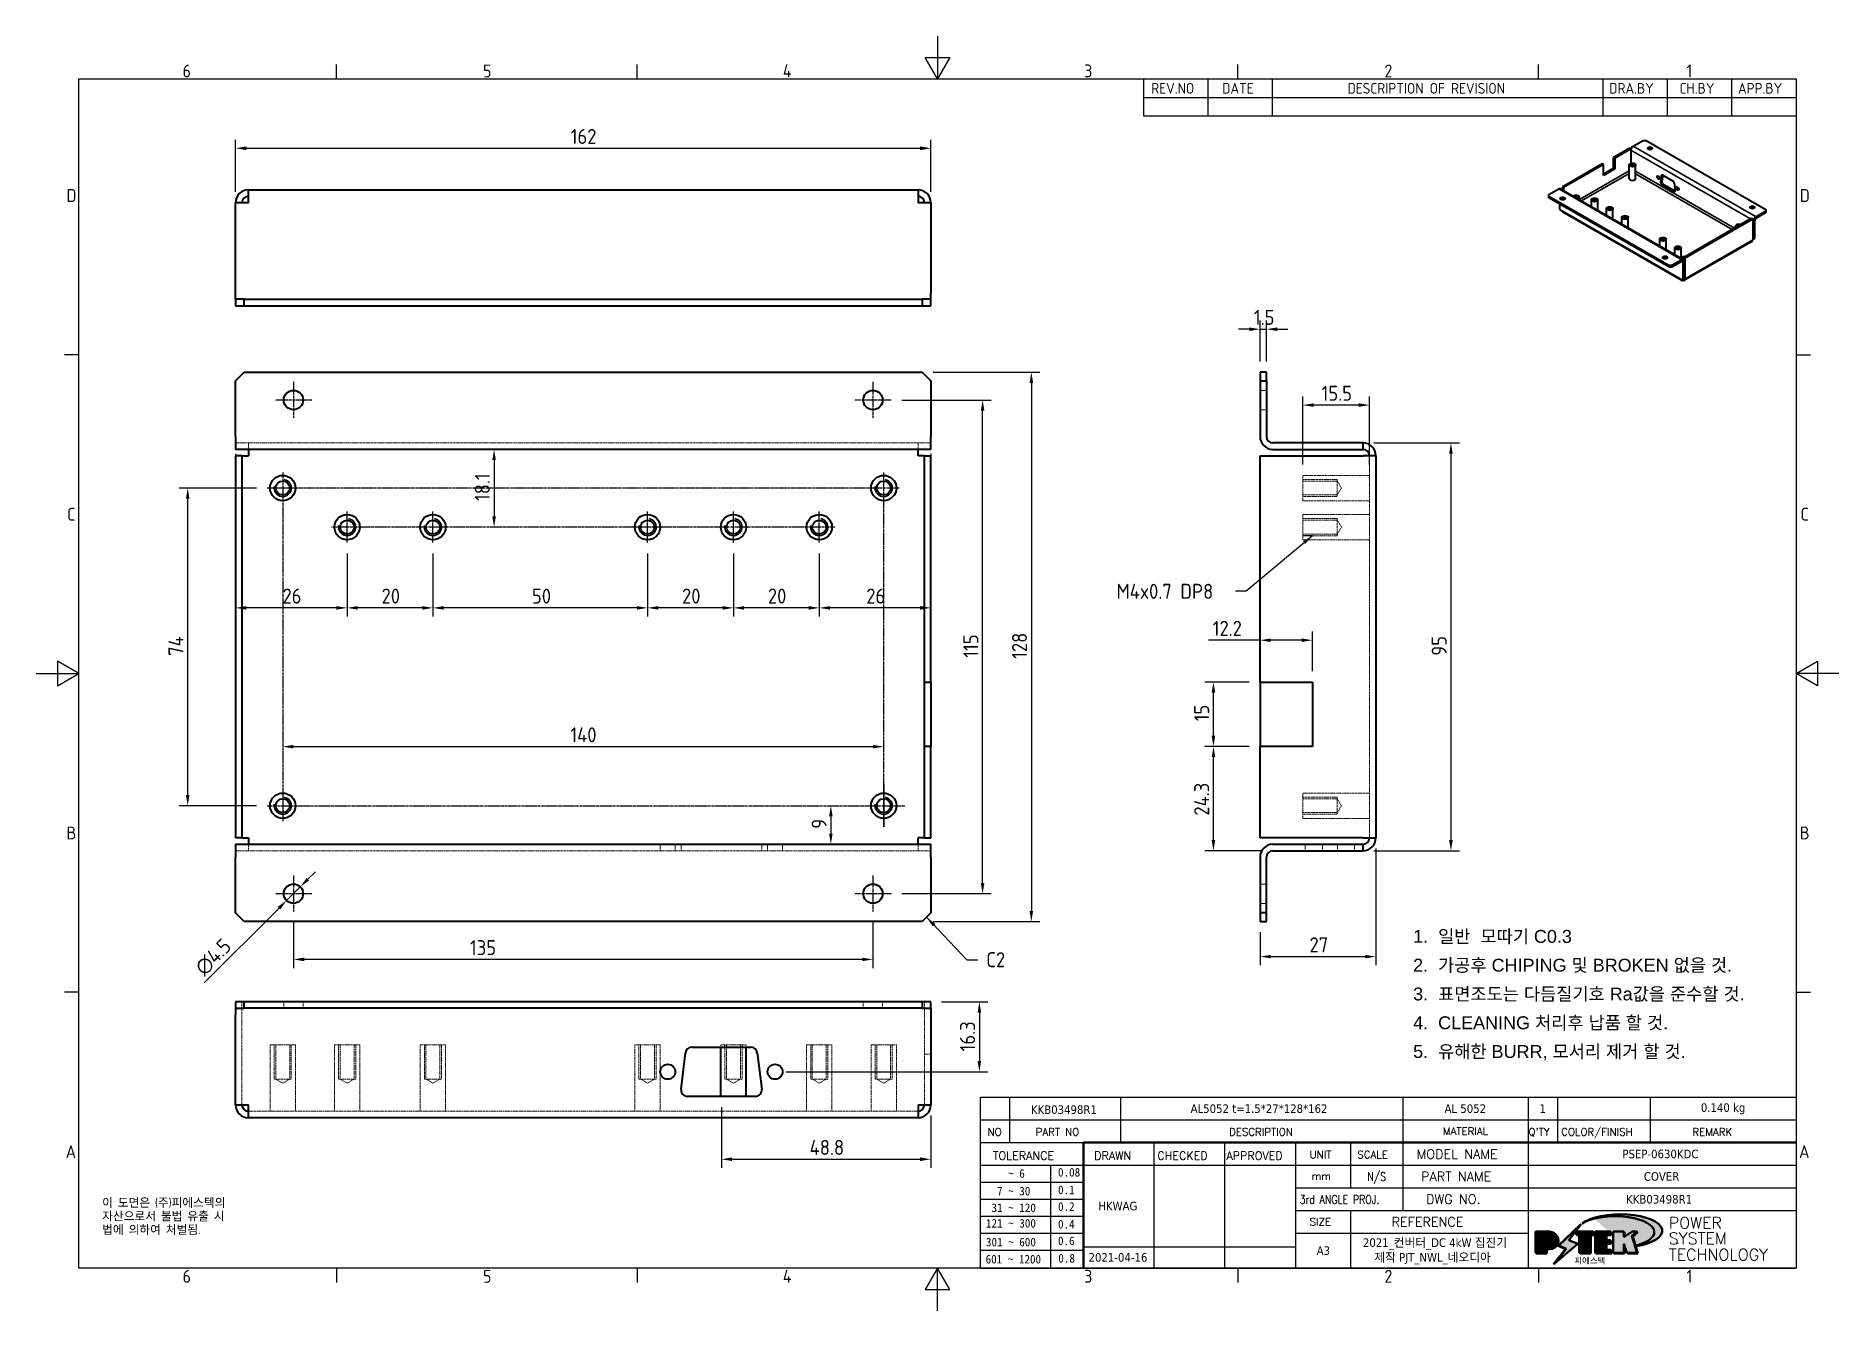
# Model space of a CAD drawing. Header units: millimetres. Extents: x 0 to 420, y 0 to 297.
import ezdxf
from ezdxf.enums import TextEntityAlignment as Align

# ---------------------------------------------------------------- set-up
doc = ezdxf.new("R2010")
doc.units = ezdxf.units.MM
doc.linetypes.add('CHAIN', pattern=[0.7087, 0.4724, -0.0591, 0.1181, -0.0591])
doc.linetypes.add('DASHED', pattern=[0.2067, 0.1654, -0.0413])
doc.layers.get('0').update_dxf_attribs({"color": 3, "lineweight": 25, "true_color": 0x00ff00})
for name, color, linetype, lineweight, true_color in [('가려진 것(ISO)', 2, 'DASHED', 18, 0xffff00), ('가시적인 것(ISO)', 3, 'Continuous', 40, 0x00ff00), ('가시적인 좁은 것(ISO)', 3, 'Continuous', 35, 0x00ff00), ('기호(ISO)', 5, 'Continuous', 25, 0x0000ff), ('제목(ISO)', 5, 'Continuous', 50, 0x0000ff), ('중심 표식(ISO)', 1, 'Continuous', 25, 0xff0000), ('중심선(ISO)', 1, 'Continuous', 25, 0xff0000), ('치수(ISO)', 2, 'Continuous', 25, 0xffff00)]:
    doc.layers.add(name, color=color, linetype=linetype, lineweight=lineweight, true_color=true_color)
doc.layers.add('경계(ISO)', color=7, linetype='Continuous', lineweight=25)
doc.layers.add('해치(ISO)', color=7, linetype='Continuous', lineweight=18)
doc.styles.add('HAN_291', font='')
doc.styles.add('HAN_370', font='', dxfattribs={"width": 2})
doc.styles.add('ISO Proportional', font='arial.ttf')
doc.styles.add('ISO ProportionalPSTEK', font='isocp.shx')
doc.styles.add('RC_284', font='ROMANC.shx')
doc.styles.add('RC_287', font='ROMANC.shx')
doc.styles.add('RC_292', font='ROMANC.shx')
doc.styles.add('ROMANT_294', font='romant.shx')
doc.styles.add('문자 텍스트_PSTEK_POSCO', font='isocp.shx')
doc.styles.add('치수 텍스트_PSTEK_POSCO', font='isocp.shx')
doc.styles.add('텍스트 스타일198', font='tahoma.ttf')
doc.styles.add('텍스트 스타일333', font='ROMANC.shx', dxfattribs={"width": 0.8})
doc.styles.get('HAN_291').set_extended_font_data('GulimChe')
doc.styles.get('HAN_370').set_extended_font_data('GulimChe')
doc.dimstyles.new('치수_PSTEK_POSCO', dxfattribs={"dimtxt": 3.5, "dimasz": 2.5, "dimexe": 2, "dimexo": 2.5, "dimgap": 1, "dimtad": 1, "dimrnd": 1e-08, "dimdsep": 46, "dimtxsty": '치수 텍스트_PSTEK_POSCO', "dimcen": 0.09, "dimdle": 10, "dimclrd": 7, "dimclre": 7, "dimclrt": 2, "dimadec": 1, "dimazin": 2, "dimtfac": 1, "dimtmove": 0, "dimatfit": 3, "dimfxl": 1, "dimtolj": 1, "dimlwd": -1, "dimlwe": -1, "dimarcsym": 0})
doc.dimstyles.new('치수_PSTEK_POSCO$7', dxfattribs={"dimtxt": 3.5, "dimasz": 2.5, "dimexe": 2, "dimexo": 2.5, "dimgap": 1, "dimtad": 1, "dimrnd": 1e-08, "dimdsep": 46, "dimtxsty": '치수 텍스트_PSTEK_POSCO', "dimcen": 0.09, "dimdle": 10, "dimclrd": 7, "dimclre": 7, "dimclrt": 2, "dimadec": 1, "dimazin": 2, "dimtfac": 1, "dimtmove": 0, "dimatfit": 3, "dimfxl": 1, "dimtolj": 1, "dimlwd": -1, "dimlwe": -1, "dimarcsym": 0})

msp = doc.modelspace()

# ---------------------------------------------------------------- texts
at = {"layer": '기호(ISO)', "color": 2, "true_color": 0xffff00, "insert": (251.72, 167.648), "char_height": 3.5, "width": 26.71685, "attachment_point": 4, "line_spacing_factor": 0.6125, "style": '치수 텍스트_PSTEK_POSCO'}
msp.add_mtext('{M4x0.7 DP8}', dxfattribs=at)
at = {"layer": '기호(ISO)', "color": 2, "true_color": 0xffff00, "insert": (221.359, 81.827), "char_height": 3.5, "attachment_point": 4, "style": '치수 텍스트_PSTEK_POSCO'}
msp.add_mtext('{C2}', dxfattribs=at)
at = {"layer": '기호(ISO)', "color": 7, "insert": (15.395, 26.228), "char_height": 2, "width": 51.24014, "attachment_point": 1, "line_spacing_factor": 0.944221, "style": '문자 텍스트_PSTEK_POSCO'}
msp.add_mtext('{이 도면은 (주)피에스텍의\\P자산으로서 불법 유출 시 \\P법에 의하여 처벌됨.}', dxfattribs=at)

# ---------------------------------------------------------------- blocks, each defined once
blk = doc.blocks.new('경계 Default Border')
at = {"layer": '경계(ISO)'}
for p, q in [((70, 287), (70, 290.4)), ((140, 287), (140, 290.4)), ((280, 287), (280, 290.4)), ((350, 287), (350, 290.4)), ((10, 222.75), (6.6, 222.75)), ((410, 222.75), (413.4, 222.75)), ((10, 74.25), (6.6, 74.25)), ((410, 74.25), (413.4, 74.25)), ((70, 10), (70, 6.6)), ((140, 10), (140, 6.6)), ((280, 10), (280, 6.6)), ((350, 10), (350, 6.6))]:
    blk.add_line(p, q, dxfattribs=at)
at = {"layer": '경계(ISO)', "flags": 128}
for points in [[(210, 297), (210, 287), (207.11, 292), (212.89, 292), (210, 287)], [(10, 10), (10, 287), (410, 287), (410, 10), (10, 10)], [(0, 148.5), (10, 148.5), (5, 151.39), (5, 145.61), (10, 148.5)], [(420, 148.5), (410, 148.5), (415, 151.39), (415, 145.61), (410, 148.5)], [(210, 0), (210, 10), (207.11, 5), (212.89, 5), (210, 10)]]:
    blk.add_lwpolyline(points, dxfattribs=at)
at = {"layer": '경계(ISO)', "color": 2, "true_color": 0xffff00, "char_height": 3, "attachment_point": 7, "style": '문자 텍스트_PSTEK_POSCO'}
for s, insert in [('6', (34.14, 287.37)), ('5', (104.14, 287.37)), ('4', (173.97, 287.4)), ('3', (244.17, 287.37)), ('2', (314.13, 287.37)), ('1', (384.49, 287.4)), ('D', (7.08, 258.35)), ('D', (410.88, 258.35)), ('C', (7.24, 184.1)), ('C', (411.04, 184.1)), ('B', (7.08, 109.85)), ('B', (410.88, 109.85)), ('A', (6.91, 35.62)), ('A', (410.71, 35.62)), ('6', (34.14, 6.57)), ('5', (104.14, 6.57)), ('4', (173.97, 6.6)), ('3', (244.17, 6.57)), ('2', (314.13, 6.57)), ('1', (384.49, 6.6))]:
    blk.add_mtext(s, dxfattribs=dict(at, insert=insert))
blk = doc.blocks.new('제목 블록 PSTEK')
at = {"true_color": 0x848484}
for points in [[(317.22, 17.06), (322.03, 21.63), (322.28, 21.94), (317.05, 16.98), (318.75, 16.19), (316, 12.72), (316.34, 13), (318.92, 16.27)], [(321.98, 19.61), (321.4, 19.61), (321.4, 19.46), (321.98, 19.46)], [(324.66, 19.46), (325.42, 19.46), (325.42, 20.11), (325.24, 20.11), (325.24, 19.61), (324.48, 19.61), (324.48, 15.34), (322.16, 15.34), (322.16, 15.19), (324.66, 15.19)], [(328.29, 19.46), (329.41, 19.46), (329.41, 20.11), (329.23, 20.11), (329.23, 19.61), (328.11, 19.61), (328.11, 18.26), (328.29, 18.26)], [(328.29, 17.42), (329.41, 17.42), (329.41, 18.11), (329.23, 18.11), (329.23, 17.56), (328.11, 17.56), (328.11, 15.99), (328.29, 15.99)], [(332.51, 16.93), (332.33, 17.43), (332.33, 15.34), (330.04, 15.34), (330.04, 15.19), (332.51, 15.19)], [(332.51, 20.11), (332.33, 20.11), (332.33, 19), (332.51, 19.11)], [(335.62, 20.11), (335.25, 20.11), (334.25, 19.31), (335.49, 15.34), (333.2, 15.34), (333.25, 15.19), (335.66, 15.19), (334.43, 19.16)], [(329.54, 15.85), (329.36, 15.85), (329.36, 15.34), (325.83, 15.34), (325.83, 15.19), (329.54, 15.19)]]:
    blk.add_hatch(color=252, dxfattribs=at).paths.add_polyline_path(points)
at = {"true_color": 0x0000ff}
blk.add_hatch(color=5, dxfattribs=at).paths.add_polyline_path([(321.62, 17.42), (319.53, 18.25), (322.45, 22.02), (317.22, 17.06), (318.92, 16.27), (316.17, 12.8)])
at = {"true_color": 0xff0000}
h = blk.add_hatch(color=1, dxfattribs=at)
edge = h.paths.add_edge_path(flags=0)
edge.add_line((314.22, 19.61), (314.22, 17))
edge.add_line((314.22, 17), (314.35, 17))
edge.add_arc((314.35, 17.65), 0.651, 270, 360)
edge.add_line((315, 17.65), (315, 18.96))
edge.add_arc((314.35, 18.96), 0.651, 0, 90)
edge.add_line((314.35, 19.61), (314.22, 19.61))
edge = h.paths.add_edge_path()
edge.add_arc((314.98, 18.29), 1.97, 270, 450)
edge.add_line((314.98, 20.26), (311.77, 20.26))
edge.add_line((311.77, 20.26), (311.77, 15.34))
edge.add_line((311.77, 15.34), (314.22, 15.34))
edge.add_line((314.22, 15.34), (314.22, 16.32))
edge.add_line((314.22, 16.32), (314.98, 16.32))
at = {"true_color": 0x848484}
h = blk.add_hatch(color=252, dxfattribs=at)
edge = h.paths.add_edge_path()
edge.add_arc((314.98, 18.29), 1.97, 270, 406.8279)
edge.add_arc((315.16, 18.14), 1.97, -90, 53.561, ccw=False)
edge.add_line((315.16, 16.17), (314.4, 16.17))
edge.add_line((314.4, 16.17), (314.4, 15.19))
edge.add_line((314.4, 15.19), (311.94, 15.19))
edge.add_line((311.94, 15.19), (311.94, 15.34))
edge.add_line((311.94, 15.34), (314.22, 15.34))
edge.add_line((314.22, 15.34), (314.22, 16.32))
edge.add_line((314.22, 16.32), (314.98, 16.32))
h = blk.add_hatch(color=252, dxfattribs=at)
edge = h.paths.add_edge_path()
edge.add_line((314.4, 19.46), (314.53, 19.46))
edge.add_arc((314.53, 18.81), 0.651, 60.4189, 90, ccw=False)
edge.add_arc((314.35, 18.96), 0.651, 39.9699, 90)
edge.add_line((314.35, 19.61), (314.22, 19.61))
edge.add_line((314.22, 19.61), (314.22, 17))
edge.add_line((314.22, 17), (314.35, 17))
edge.add_arc((314.35, 17.65), 0.651, 270, 274.6931)
edge.add_line((314.4, 17), (314.4, 19.46))
at = {"true_color": 0xff0000}
for points in [[(324.48, 19.61), (325.24, 19.61), (325.24, 20.26), (321.23, 20.26), (321.23, 19.61), (321.98, 19.61), (321.98, 15.34), (324.48, 15.34)], [(329.23, 20.26), (325.66, 20.26), (325.66, 15.34), (329.36, 15.34), (329.36, 15.99), (328.11, 15.99), (328.11, 17.56), (329.23, 17.56), (329.23, 18.26), (328.11, 18.26), (328.11, 19.61), (329.23, 19.61)], [(332.33, 20.26), (329.86, 20.26), (329.86, 15.34), (332.33, 15.34), (332.33, 17.43), (333.07, 15.34), (335.49, 15.34), (334.25, 19.31), (335.44, 20.26), (334.31, 20.26), (332.33, 19)]]:
    blk.add_hatch(color=1, dxfattribs=at).paths.add_polyline_path(points)
at = {"layer": '해치(ISO)', "true_color": 0x27d1fc}
h = blk.add_hatch(color=140, dxfattribs=at)
edge = h.paths.add_edge_path()
edge.add_ellipse((330.37, 20.16), major_axis=(9.1, 0), ratio=0.40699, start_angle=301.3098, end_angle=507.7437)
edge.add_ellipse((331.53, 20.46), major_axis=(-9.82, 0), ratio=0.39426, start_angle=111.5121, end_angle=334.4703, ccw=False)
edge.add_line((335.14, 16.86), (335.1, 16.99))
at = {"color": 180, "true_color": 0x3f00ff}
for p, q in [((182.48, 11.79), (182.48, 51.57)), ((182.48, 51.57), (372.48, 51.57)), ((189.27, 51.57), (189.27, 41.01)), ((215.22, 41.01), (215.22, 51.57)), ((280.88, 51.57), (280.88, 41.01)), ((310.09, 51.57), (310.09, 41.01)), ((316.9, 51.57), (316.9, 41.01)), ((338.46, 51.57), (338.46, 41.01)), ((372.48, 51.57), (372.48, 11.79)), ((182.48, 46.29), (372.48, 46.29)), ((182.48, 41.01), (206.45, 41.01)), ((222.94, 11.79), (222.94, 41.01)), ((239.43, 11.79), (239.43, 41.01)), ((255.92, 11.79), (255.92, 41.01)), ((268.69, 41.01), (268.69, 30.45)), ((280.88, 41.01), (280.88, 25.17)), ((310.09, 41.01), (310.09, 11.79)), ((182.48, 35.73), (206.45, 35.73)), ((198.86, 12.03), (198.86, 35.73)), ((206.45, 35.73), (372.48, 35.73)), ((182.48, 31.78), (206.45, 31.78)), ((255.92, 30.45), (372.48, 30.45)), ((182.48, 27.83), (206.45, 27.83)), ((182.48, 23.88), (206.45, 23.88)), ((255.92, 25.17), (372.48, 25.17)), ((268.69, 25.17), (268.69, 11.79)), ((182.48, 19.93), (206.45, 19.93)), ((255.92, 19.89), (310.09, 19.89)), ((182.48, 15.98), (206.45, 15.98)), ((206.45, 16.74), (255.92, 16.74)), ((182.48, 11.79), (372.48, 11.79))]:
    blk.add_line(p, q, dxfattribs=at)
at = {"color": 7, "lineweight": 50}
for p, q in [((206.45, 11.79), (206.45, 41.01)), ((206.45, 41.01), (372.48, 41.01))]:
    blk.add_line(p, q, dxfattribs=at)
at = {"color": 7}
for p, q in [((322.28, 21.94), (317.05, 16.98)), ((322.45, 22.02), (317.22, 17.06)), ((317.22, 17.06), (322.03, 21.63)), ((319.53, 18.25), (322.45, 22.02)), ((322.03, 21.63), (322.28, 21.94)), ((314.98, 20.26), (311.77, 20.26)), ((311.77, 20.26), (311.77, 15.34)), ((314.98, 20.26), (311.77, 20.26)), ((311.77, 20.26), (311.77, 15.34)), ((314.22, 17), (314.22, 19.61)), ((314.22, 19.61), (314.35, 19.61)), ((314.35, 19.61), (314.22, 19.61)), ((314.22, 19.61), (314.22, 17)), ((314.22, 17), (314.22, 19.61)), ((314.22, 19.61), (314.35, 19.61)), ((314.35, 17), (314.22, 17)), ((314.22, 17), (314.35, 17)), ((314.35, 17), (314.22, 17)), ((314.4, 19.46), (314.53, 19.46)), ((314.4, 17), (314.4, 19.46)), ((315, 18.96), (315, 17.65)), ((315, 18.96), (315, 17.65)), ((316.17, 12.8), (321.62, 17.42)), ((317.05, 16.98), (318.75, 16.19)), ((318.92, 16.27), (317.22, 17.06)), ((317.22, 17.06), (318.92, 16.27)), ((321.62, 17.42), (319.53, 18.25)), ((325.24, 20.26), (321.23, 20.26)), ((321.23, 20.26), (321.23, 19.61)), ((325.24, 20.26), (321.23, 20.26)), ((321.23, 20.26), (321.23, 19.61)), ((321.23, 19.61), (321.98, 19.61)), ((321.23, 19.61), (321.98, 19.61)), ((321.4, 19.61), (321.4, 19.46)), ((321.98, 19.61), (321.4, 19.61)), ((321.4, 19.46), (321.98, 19.46)), ((321.98, 19.61), (321.98, 15.34)), ((321.98, 19.46), (321.98, 19.61)), ((321.98, 19.61), (321.98, 15.34)), ((324.48, 19.61), (325.24, 19.61)), ((324.48, 15.34), (324.48, 19.61)), ((325.24, 19.61), (324.48, 19.61)), ((324.48, 19.61), (324.48, 15.34)), ((324.48, 19.61), (325.24, 19.61)), ((324.48, 15.34), (324.48, 19.61)), ((324.66, 19.46), (325.42, 19.46)), ((324.66, 15.19), (324.66, 19.46)), ((325.24, 19.61), (325.24, 20.26)), ((325.24, 19.61), (325.24, 20.26)), ((325.42, 20.11), (325.24, 20.11)), ((325.24, 20.11), (325.24, 19.61)), ((325.42, 19.46), (325.42, 20.11)), ((329.23, 20.26), (325.66, 20.26)), ((325.66, 20.26), (325.66, 15.34)), ((325.66, 20.26), (325.66, 15.34)), ((329.23, 20.26), (325.66, 20.26)), ((328.11, 18.26), (328.11, 19.61)), ((328.11, 19.61), (329.23, 19.61)), ((329.23, 19.61), (328.11, 19.61)), ((328.11, 19.61), (328.11, 18.26)), ((328.11, 18.26), (328.11, 19.61)), ((328.11, 19.61), (329.23, 19.61)), ((329.23, 18.26), (328.11, 18.26)), ((328.11, 18.26), (328.29, 18.26)), ((329.23, 18.26), (328.11, 18.26)), ((328.11, 17.56), (329.23, 17.56)), ((328.11, 15.99), (328.11, 17.56)), ((329.23, 17.56), (328.11, 17.56)), ((328.11, 17.56), (328.11, 15.99)), ((328.11, 17.56), (329.23, 17.56)), ((328.11, 15.99), (328.11, 17.56)), ((328.29, 18.26), (328.29, 19.46)), ((328.29, 19.46), (329.41, 19.46)), ((328.29, 15.99), (328.29, 17.42)), ((328.29, 17.42), (329.41, 17.42)), ((329.23, 19.61), (329.23, 20.26)), ((329.23, 19.61), (329.23, 20.26)), ((329.41, 20.11), (329.23, 20.11)), ((329.23, 20.11), (329.23, 19.61)), ((329.23, 17.56), (329.23, 18.26)), ((329.23, 17.56), (329.23, 18.26)), ((329.41, 18.11), (329.23, 18.11)), ((329.23, 18.11), (329.23, 17.56)), ((329.41, 19.46), (329.41, 20.11)), ((329.41, 17.42), (329.41, 18.11)), ((332.33, 20.26), (329.86, 20.26)), ((329.86, 20.26), (329.86, 15.34)), ((329.86, 20.26), (329.86, 15.34)), ((332.33, 20.26), (329.86, 20.26)), ((334.31, 20.26), (332.33, 19)), ((332.33, 19), (332.33, 20.26)), ((334.31, 20.26), (332.33, 19)), ((332.33, 19), (332.33, 20.26)), ((332.51, 20.11), (332.33, 20.11)), ((332.33, 20.11), (332.33, 19)), ((332.33, 19), (332.51, 19.11)), ((332.33, 17.43), (333.07, 15.34)), ((332.33, 15.34), (332.33, 17.43)), ((332.51, 16.93), (332.33, 17.43)), ((332.33, 17.43), (332.33, 15.34)), ((332.33, 17.43), (333.07, 15.34)), ((332.33, 15.34), (332.33, 17.43)), ((332.51, 19.11), (332.51, 20.11)), ((332.51, 15.19), (332.51, 16.93)), ((334.25, 19.31), (335.44, 20.26)), ((334.25, 19.31), (335.44, 20.26)), ((335.25, 20.11), (334.25, 19.31)), ((335.49, 15.34), (334.25, 19.31)), ((334.25, 19.31), (335.49, 15.34)), ((335.49, 15.34), (334.25, 19.31)), ((335.44, 20.26), (334.31, 20.26)), ((335.44, 20.26), (334.31, 20.26)), ((334.43, 19.16), (335.62, 20.11)), ((335.66, 15.19), (334.43, 19.16)), ((335.62, 20.11), (335.25, 20.11)), ((345.04, 17.5), (344.99, 17.69)), ((311.77, 15.34), (314.22, 15.34)), ((311.77, 15.34), (314.22, 15.34)), ((314.22, 15.34), (311.94, 15.34)), ((311.94, 15.34), (311.94, 15.19)), ((311.94, 15.19), (314.4, 15.19)), ((314.22, 16.32), (314.98, 16.32)), ((314.22, 15.34), (314.22, 16.32)), ((314.98, 16.32), (314.22, 16.32)), ((314.22, 16.32), (314.22, 15.34)), ((314.22, 16.32), (314.98, 16.32)), ((314.22, 15.34), (314.22, 16.32)), ((314.4, 16.17), (315.16, 16.17)), ((314.4, 15.19), (314.4, 16.17)), ((318.75, 16.19), (316, 12.72)), ((316, 12.72), (316.34, 13)), ((318.92, 16.27), (316.17, 12.8)), ((316.34, 13), (318.92, 16.27)), ((321.98, 15.34), (324.48, 15.34)), ((321.98, 15.34), (324.48, 15.34)), ((324.48, 15.34), (322.16, 15.34)), ((322.16, 15.34), (322.16, 15.19)), ((322.16, 15.19), (324.66, 15.19)), ((325.66, 15.34), (329.36, 15.34)), ((325.66, 15.34), (329.36, 15.34)), ((329.36, 15.34), (325.83, 15.34)), ((325.83, 15.34), (325.83, 15.19)), ((325.83, 15.19), (329.54, 15.19)), ((329.36, 15.99), (328.11, 15.99)), ((328.11, 15.99), (328.29, 15.99)), ((329.36, 15.99), (328.11, 15.99)), ((329.36, 15.34), (329.36, 15.99)), ((329.36, 15.34), (329.36, 15.99)), ((329.54, 15.85), (329.36, 15.85)), ((329.36, 15.85), (329.36, 15.34)), ((329.54, 15.19), (329.54, 15.85)), ((329.86, 15.34), (332.33, 15.34)), ((329.86, 15.34), (332.33, 15.34)), ((332.33, 15.34), (330.04, 15.34)), ((330.04, 15.34), (330.04, 15.19)), ((330.04, 15.19), (332.51, 15.19)), ((333.07, 15.34), (335.49, 15.34)), ((333.07, 15.34), (335.49, 15.34)), ((335.49, 15.34), (333.2, 15.34)), ((333.2, 15.34), (333.25, 15.19)), ((333.25, 15.19), (335.66, 15.19))]:
    blk.add_line(p, q, dxfattribs=at)
at = {"color": 5, "true_color": 0x0000ff}
for p, q in [((322.45, 22.02), (317.22, 17.06)), ((319.53, 18.25), (322.45, 22.02)), ((316.17, 12.8), (321.62, 17.42)), ((317.22, 17.06), (318.92, 16.27)), ((321.62, 17.42), (319.53, 18.25)), ((318.92, 16.27), (316.17, 12.8))]:
    blk.add_line(p, q, dxfattribs=at)
at = {"color": 1, "true_color": 0xff0000}
for p, q in [((314.98, 20.26), (311.77, 20.26)), ((311.77, 20.26), (311.77, 15.34)), ((314.22, 17), (314.22, 19.61)), ((314.22, 19.61), (314.35, 19.61)), ((314.35, 17), (314.22, 17)), ((315, 18.96), (315, 17.65)), ((325.24, 20.26), (321.23, 20.26)), ((321.23, 20.26), (321.23, 19.61)), ((321.23, 19.61), (321.98, 19.61)), ((321.98, 19.61), (321.98, 15.34)), ((324.48, 19.61), (325.24, 19.61)), ((324.48, 15.34), (324.48, 19.61)), ((325.24, 19.61), (325.24, 20.26)), ((329.23, 20.26), (325.66, 20.26)), ((325.66, 20.26), (325.66, 15.34)), ((328.11, 18.26), (328.11, 19.61)), ((328.11, 19.61), (329.23, 19.61)), ((329.23, 18.26), (328.11, 18.26)), ((328.11, 17.56), (329.23, 17.56)), ((328.11, 15.99), (328.11, 17.56)), ((329.23, 19.61), (329.23, 20.26)), ((329.23, 17.56), (329.23, 18.26)), ((332.33, 20.26), (329.86, 20.26)), ((329.86, 20.26), (329.86, 15.34)), ((334.31, 20.26), (332.33, 19)), ((332.33, 19), (332.33, 20.26)), ((332.33, 17.43), (333.07, 15.34)), ((332.33, 15.34), (332.33, 17.43)), ((334.25, 19.31), (335.44, 20.26)), ((335.49, 15.34), (334.25, 19.31)), ((335.44, 20.26), (334.31, 20.26)), ((311.77, 15.34), (314.22, 15.34)), ((314.22, 16.32), (314.98, 16.32)), ((314.22, 15.34), (314.22, 16.32)), ((321.98, 15.34), (324.48, 15.34)), ((325.66, 15.34), (329.36, 15.34)), ((329.36, 15.99), (328.11, 15.99)), ((329.36, 15.34), (329.36, 15.99)), ((329.86, 15.34), (332.33, 15.34)), ((333.07, 15.34), (335.49, 15.34))]:
    blk.add_line(p, q, dxfattribs=at)
at = {"color": 7}
for centre, radius, start, end in [((314.35, 18.96), 0.651, 0, 90), ((314.35, 18.96), 0.651, 39.9699, 90), ((314.35, 18.96), 0.651, 0, 90), ((314.35, 17.65), 0.651, 270, 0), ((314.35, 17.65), 0.651, 270, 0), ((314.35, 17.65), 0.651, 270, 274.6931), ((314.53, 18.81), 0.651, 60.4189, 90), ((314.98, 18.29), 1.97, 270, 90), ((314.98, 18.29), 1.97, 270, 90), ((314.98, 18.29), 1.97, 270, 46.8279), ((315.16, 18.14), 1.97, 270, 53.561)]:
    blk.add_arc(centre, radius, start, end, dxfattribs=at)
at = {"color": 1, "true_color": 0xff0000}
for centre, radius, start, end in [((314.35, 18.96), 0.651, 0, 90), ((314.35, 17.65), 0.651, 270, 0), ((314.98, 18.29), 1.97, 270, 90)]:
    blk.add_arc(centre, radius, start, end, dxfattribs=at)
at = {"layer": '제목(ISO)', "lineweight": 18}
blk.add_line((182.48, 35.73), (182.48, 11.79), dxfattribs=at)
at = {"layer": '제목(ISO)'}
for p, q in [((322.28, 21.94), (317.05, 16.98)), ((322.45, 22.02), (317.22, 17.06)), ((317.22, 17.06), (322.03, 21.63)), ((319.53, 18.25), (322.45, 22.02)), ((322.03, 21.63), (322.28, 21.94)), ((314.98, 20.26), (311.77, 20.26)), ((311.77, 20.26), (311.77, 15.34)), ((314.22, 17), (314.22, 19.61)), ((314.22, 19.61), (314.35, 19.61)), ((314.35, 19.61), (314.22, 19.61)), ((314.22, 19.61), (314.22, 17)), ((314.35, 17), (314.22, 17)), ((314.22, 17), (314.35, 17)), ((314.4, 19.46), (314.53, 19.46)), ((314.4, 17), (314.4, 19.46)), ((315, 18.96), (315, 17.65)), ((316.17, 12.8), (321.62, 17.42)), ((317.05, 16.98), (318.75, 16.19)), ((317.22, 17.06), (318.92, 16.27)), ((318.92, 16.27), (317.22, 17.06)), ((321.62, 17.42), (319.53, 18.25)), ((325.24, 20.26), (321.23, 20.26)), ((321.23, 20.26), (321.23, 19.61)), ((321.23, 19.61), (321.98, 19.61)), ((321.98, 19.61), (321.4, 19.61)), ((321.4, 19.61), (321.4, 19.46)), ((321.4, 19.46), (321.98, 19.46)), ((321.98, 19.61), (321.98, 15.34)), ((321.98, 19.46), (321.98, 19.61)), ((324.48, 19.61), (325.24, 19.61)), ((324.48, 15.34), (324.48, 19.61)), ((325.24, 19.61), (324.48, 19.61)), ((324.48, 19.61), (324.48, 15.34)), ((324.66, 19.46), (325.42, 19.46)), ((324.66, 15.19), (324.66, 19.46)), ((325.24, 19.61), (325.24, 20.26)), ((325.42, 20.11), (325.24, 20.11)), ((325.24, 20.11), (325.24, 19.61)), ((325.42, 19.46), (325.42, 20.11)), ((329.23, 20.26), (325.66, 20.26)), ((325.66, 20.26), (325.66, 15.34)), ((328.11, 18.26), (328.11, 19.61)), ((328.11, 19.61), (329.23, 19.61)), ((329.23, 19.61), (328.11, 19.61)), ((328.11, 19.61), (328.11, 18.26)), ((329.23, 18.26), (328.11, 18.26)), ((328.11, 18.26), (328.29, 18.26)), ((328.11, 15.99), (328.11, 17.56)), ((328.11, 17.56), (329.23, 17.56)), ((329.23, 17.56), (328.11, 17.56)), ((328.11, 17.56), (328.11, 15.99)), ((328.29, 19.46), (329.41, 19.46)), ((328.29, 18.26), (328.29, 19.46)), ((328.29, 17.42), (329.41, 17.42)), ((328.29, 15.99), (328.29, 17.42)), ((329.23, 19.61), (329.23, 20.26)), ((329.41, 20.11), (329.23, 20.11)), ((329.23, 20.11), (329.23, 19.61)), ((329.23, 17.56), (329.23, 18.26)), ((329.41, 18.11), (329.23, 18.11)), ((329.23, 18.11), (329.23, 17.56)), ((329.41, 19.46), (329.41, 20.11)), ((329.41, 17.42), (329.41, 18.11)), ((332.33, 20.26), (329.86, 20.26)), ((329.86, 20.26), (329.86, 15.34)), ((334.31, 20.26), (332.33, 19)), ((332.33, 19), (332.33, 20.26)), ((332.51, 20.11), (332.33, 20.11)), ((332.33, 20.11), (332.33, 19)), ((332.33, 19), (332.51, 19.11)), ((332.33, 15.34), (332.33, 17.43)), ((332.33, 17.43), (333.07, 15.34)), ((332.51, 16.93), (332.33, 17.43)), ((332.33, 17.43), (332.33, 15.34)), ((332.51, 19.11), (332.51, 20.11)), ((332.51, 15.19), (332.51, 16.93)), ((334.25, 19.31), (335.44, 20.26)), ((335.25, 20.11), (334.25, 19.31)), ((335.49, 15.34), (334.25, 19.31)), ((334.25, 19.31), (335.49, 15.34)), ((335.44, 20.26), (334.31, 20.26)), ((334.43, 19.16), (335.62, 20.11)), ((335.66, 15.19), (334.43, 19.16)), ((335.62, 20.11), (335.25, 20.11)), ((311.77, 15.34), (314.22, 15.34)), ((314.22, 15.34), (311.94, 15.34)), ((311.94, 15.34), (311.94, 15.19)), ((311.94, 15.19), (314.4, 15.19)), ((314.22, 15.34), (314.22, 16.32)), ((314.22, 16.32), (314.98, 16.32)), ((314.98, 16.32), (314.22, 16.32)), ((314.22, 16.32), (314.22, 15.34)), ((314.4, 15.19), (314.4, 16.17)), ((314.4, 16.17), (315.16, 16.17)), ((318.75, 16.19), (316, 12.72)), ((316, 12.72), (316.34, 13)), ((318.92, 16.27), (316.17, 12.8)), ((316.34, 13), (318.92, 16.27)), ((321.98, 15.34), (324.48, 15.34)), ((324.48, 15.34), (322.16, 15.34)), ((322.16, 15.34), (322.16, 15.19)), ((322.16, 15.19), (324.66, 15.19)), ((325.66, 15.34), (329.36, 15.34)), ((329.36, 15.34), (325.83, 15.34)), ((325.83, 15.34), (325.83, 15.19)), ((325.83, 15.19), (329.54, 15.19)), ((329.36, 15.99), (328.11, 15.99)), ((328.11, 15.99), (328.29, 15.99)), ((329.36, 15.34), (329.36, 15.99)), ((329.54, 15.85), (329.36, 15.85)), ((329.36, 15.85), (329.36, 15.34)), ((329.54, 15.19), (329.54, 15.85)), ((329.86, 15.34), (332.33, 15.34)), ((332.33, 15.34), (330.04, 15.34)), ((330.04, 15.34), (330.04, 15.19)), ((330.04, 15.19), (332.51, 15.19)), ((333.07, 15.34), (335.49, 15.34)), ((335.49, 15.34), (333.2, 15.34)), ((333.2, 15.34), (333.25, 15.19)), ((333.25, 15.19), (335.66, 15.19))]:
    blk.add_line(p, q, dxfattribs=at)
at = {"layer": '제목(ISO)', "color": 4, "true_color": 0x00ffff}
blk.add_line((335.14, 16.86), (335.1, 16.99), dxfattribs=at)
at = {"layer": '제목(ISO)'}
for centre, radius, start, end in [((314.35, 18.96), 0.651, 0, 90), ((314.35, 18.96), 0.651, 39.9699, 90), ((314.35, 17.65), 0.651, 270, 0), ((314.35, 17.65), 0.651, 270, 274.6931), ((314.53, 18.81), 0.651, 60.4189, 90), ((314.98, 18.29), 1.97, 46.8279, 90), ((314.98, 18.29), 1.97, 270, 46.8279), ((314.98, 18.29), 1.97, 270, 46.8279), ((315.16, 18.14), 1.97, 270, 53.561)]:
    blk.add_arc(centre, radius, start, end, dxfattribs=at)
at = {"layer": '제목(ISO)', "color": 4, "true_color": 0x00ffff}
for centre, major_axis, ratio, start_param, end_param in [((331.53, 20.46), (9.82, 0), 0.39426, 5.087845, 8.9792), ((330.37, 20.16), (9.1, 0), 0.40699, 5.258849, 8.861799)]:
    blk.add_ellipse(centre, major_axis=major_axis, ratio=ratio, start_param=start_param, end_param=end_param, dxfattribs=at)
at = {"color": 2, "true_color": 0xffff00}
for s, height, style, p in [('NO', 1.742, 'RC_284', (184.14, 42.62)), ('PART NO', 1.742, 'RC_284', (195.34, 42.62)), ('DESCRIPTION', 1.7424, 'RC_284', (240.4, 42.62)), ("Q'TY", 1.742, 'RC_284', (310.14, 42.62)), ('COLOR/FINISH', 1.7424, 'RC_284', (317.77, 42.62)), ('REMARK', 1.742, 'RC_284', (348.35, 42.62)), (' TOLERANCE', 1.9, 'RC_287', (184.09, 37.01)), ('DRAWN', 1.9, 'RC_287', (208.98, 37.01)), ('CHECKED', 1.9, 'RC_287', (223.69, 37.01)), ('APPROVED', 1.9, 'RC_287', (239.78, 37.01)), ('UNIT', 1.742, 'RC_284', (259.17, 37.34)), ('SCALE', 1.742, 'RC_284', (270.29, 37.34)), ('MODEL NAME', 2.178, 'RC_292', (284.1, 37.25)), ('    ~ 6', 2, 'HAN_291', (183.77, 32.82)), ('0.08', 2, 'HAN_291', (200.55, 33.1)), ('PART NAME', 2.178, 'RC_292', (285.14, 32.03)), ('  7 ~ 30', 2, 'HAN_291', (183.77, 28.71)), ('0.1', 2, 'HAN_291', (200.55, 28.99)), ('mm', 1.742, 'RC_284', (259.65, 32.35)), (' 31 ~ 120', 2, 'HAN_291', (183.77, 24.83)), ('0.2', 2, 'HAN_291', (200.55, 25.11)), (' DWG NO.', 2.178, 'RC_292', (284.81, 26.75)), ('121 ~ 300', 2, 'HAN_291', (183.77, 21.21)), ('0.4', 2, 'HAN_291', (200.55, 21)), ('SIZE', 1.742, 'RC_284', (259.17, 21.69)), ('REFERENCE', 2.178, 'RC_292', (278.27, 21.43)), ('301 ~ 600', 2, 'HAN_291', (183.77, 16.83)), ('0.6', 2, 'HAN_291', (200.55, 17.12)), ('601 ~ 1200', 2, 'HAN_291', (183.68, 12.85)), ('0.8', 2, 'HAN_291', (200.61, 13.06))]:
    blk.add_text(s, height=height, dxfattribs=dict(at, style=style)).set_placement(p)
at = {"color": 2, "true_color": 0xffff00, "style": 'RC_284'}
blk.add_text('MATERIAL', height=1.742, dxfattribs=at).set_placement((295.48, 43.65), align=Align.MIDDLE_CENTER)
at = {"color": 7, "style": '텍스트 스타일333', "width": 0.8}
blk.add_text('N/S', height=2, dxfattribs=at).set_placement((274.78, 33.09), align=Align.MIDDLE_CENTER)
at = {"color": 2, "true_color": 0xffff00, "style": '텍스트 스타일333', "width": 0.8}
blk.add_text('3rd ANGLE PROJ.', height=2, dxfattribs=at).set_placement((256.84, 26.76))
at = {"color": 7, "style": 'ROMANT_294'}
for s, p in [('POWER', (342.83, 20.97)), ('SYSTEM', (342.83, 17.33)), ('TECHNOLOGY', (342.83, 13.57))]:
    blk.add_text(s, height=2.7, dxfattribs=at).set_placement(p)
at = {"color": 7, "insert": (320.85, 14.21), "char_height": 1.4, "attachment_point": 1, "line_spacing_factor": 0.332, "style": 'HAN_370'}
blk.add_mtext('\\fHY견고딕|b0|i0;\\H1.4000;피에스텍', dxfattribs=at)
at = {"layer": '제목(ISO)', "color": 7, "style": '텍스트 스타일198'}
for tag, p in [('질량\\P3;_001', (350.3, 48.16)), ('부품_번호_001', (194.24, 47.68)), ('설명_001', (231.44, 47.92)), ('재질_001', (290.6, 47.93)), ("3._Q'TY_001", (312.71, 47.92)), ('1._MODEL_NAME_001', (332.03, 37.37)), ('제목_001', (337.02, 32.12)), ('설계자_001', (209.94, 25.23)), ('부품_번호_001', (332.9, 26.81)), ('시트_크기_001', (260.81, 14.84)), ('프로젝트_001', (271.58, 16.71)), ('작성_날짜_001', (207.66, 13.27)), ('프로젝트_002', (274.24, 13.28))]:
    blk.add_attdef(tag, p, '', height=2, dxfattribs=at)
for tag, p in [('4._COLOR', (327.68, 48.93)), ('점검자', (231.18, 26.23)), ('엔지니어링_승인자', (247.67, 26.23)), ('점검_날짜', (231.18, 14.27)), ('엔지니어링_승인_날짜', (247.67, 14.27))]:
    blk.add_attdef(tag, text='', height=2, dxfattribs=at).set_placement(p, align=Align.MIDDLE_CENTER)
blk = doc.blocks.new('리비전 내역')
at = {"layer": '기호(ISO)'}
for p, q in [((258, 287), (410, 287)), ((258, 287), (258, 282.72)), ((273, 287), (273, 282.72)), ((288, 287), (288, 282.72)), ((365, 287), (365, 282.72)), ((380, 287), (380, 282.72)), ((395, 287), (395, 282.72)), ((410, 287), (410, 282.72)), ((258, 282.72), (410, 282.72)), ((258, 282.72), (258, 278.44)), ((273, 282.72), (273, 278.44)), ((288, 282.72), (288, 278.44)), ((365, 282.72), (365, 278.44)), ((380, 282.72), (380, 278.44)), ((395, 282.72), (395, 278.44)), ((410, 282.72), (410, 278.44)), ((258, 278.44), (410, 278.44))]:
    blk.add_line(p, q, dxfattribs=at)
at = {"layer": '기호(ISO)', "color": 2, "true_color": 0xffff00, "char_height": 2.5, "attachment_point": 7, "style": 'ISO ProportionalPSTEK'}
for s, insert in [('REV.NO', (259.79, 283.58)), ('DATE', (276.31, 283.58)), ('DESCRIPTION OF REVISION', (305.51, 283.58)), ('DRA.BY', (366.48, 283.58)), ('CH.BY', (382.86, 283.58)), ('APP.BY', (396.48, 283.58))]:
    blk.add_mtext(s, dxfattribs=dict(at, insert=insert))
blk = doc.blocks.new('*D22')
at = {"layer": 'Defpoints', "color": 0, "transparency": 16777216}
for p in [(202.41, 117.71), (185.16, 108.71), (208.46, 108.71)]:
    blk.add_point(p, dxfattribs=at)
at = {"layer": '치수(ISO)', "color": 7, "transparency": 16777216}
blk.add_line((185.16, 115.21), (185.16, 111.21), dxfattribs=at)
for points in [[(184.74, 115.21), (185.57, 115.21), (185.16, 117.71)], [(184.74, 111.21), (185.57, 111.21), (185.16, 108.71)]]:
    blk.add_solid(points, dxfattribs=at)
at = {"layer": '치수(ISO)', "color": 2, "transparency": 16777216, "insert": (182.41, 112.33), "char_height": 3.5, "attachment_point": 4, "rotation": 90, "style": '치수 텍스트_PSTEK_POSCO'}
blk.add_mtext('\\A1;9', dxfattribs=at)
blk = doc.blocks.new('*D23')
at = {"layer": 'Defpoints', "color": 0, "transparency": 16777216}
for p in [(46.46, 200.71), (68.84, 182.61), (106.7, 182.61)]:
    blk.add_point(p, dxfattribs=at)
at = {"layer": '치수(ISO)', "color": 7, "transparency": 16777216}
blk.add_line((106.7, 198.21), (106.7, 185.11), dxfattribs=at)
for points in [[(106.29, 198.21), (107.12, 198.21), (106.7, 200.71)], [(106.29, 185.11), (107.12, 185.11), (106.7, 182.61)]]:
    blk.add_solid(points, dxfattribs=at)
at = {"layer": '치수(ISO)', "color": 2, "transparency": 16777216, "insert": (103.95, 188.68), "char_height": 3.5, "attachment_point": 4, "rotation": 90, "style": '치수 텍스트_PSTEK_POSCO'}
blk.add_mtext('\\A1;18.1', dxfattribs=at)
blk = doc.blocks.new('*D24')
at = {"layer": 'Defpoints', "color": 0, "transparency": 16777216}
for p in [(208.46, 202.21), (182.46, 178.99), (182.46, 163.79)]:
    blk.add_point(p, dxfattribs=at)
at = {"layer": '치수(ISO)', "color": 7, "transparency": 16777216}
for p, q in [((208.46, 199.71), (208.46, 161.79)), ((182.46, 176.49), (182.46, 161.79)), ((205.96, 163.79), (184.96, 163.79))]:
    blk.add_line(p, q, dxfattribs=at)
for points in [[(184.96, 164.2), (184.96, 163.37), (182.46, 163.79)], [(205.96, 164.2), (205.96, 163.37), (208.46, 163.79)]]:
    blk.add_solid(points, dxfattribs=at)
at = {"layer": '치수(ISO)', "color": 2, "transparency": 16777216, "insert": (193.41, 166.54), "char_height": 3.5, "attachment_point": 4, "style": '치수 텍스트_PSTEK_POSCO'}
blk.add_mtext('\\A1;26', dxfattribs=at)
blk = doc.blocks.new('*D25')
at = {"layer": 'Defpoints', "color": 0, "transparency": 16777216}
for p in [(162.46, 178.99), (182.46, 178.99), (162.46, 163.79)]:
    blk.add_point(p, dxfattribs=at)
at = {"layer": '치수(ISO)', "color": 7, "transparency": 16777216}
for p, q in [((162.46, 176.49), (162.46, 161.79)), ((182.46, 176.49), (182.46, 161.79)), ((179.96, 163.79), (164.96, 163.79))]:
    blk.add_line(p, q, dxfattribs=at)
for points in [[(164.96, 164.2), (164.96, 163.37), (162.46, 163.79)], [(179.96, 164.2), (179.96, 163.37), (182.46, 163.79)]]:
    blk.add_solid(points, dxfattribs=at)
at = {"layer": '치수(ISO)', "color": 2, "transparency": 16777216, "insert": (170.49, 166.54), "char_height": 3.5, "attachment_point": 4, "style": '치수 텍스트_PSTEK_POSCO'}
blk.add_mtext('\\A1;20', dxfattribs=at)
blk = doc.blocks.new('*D26')
at = {"layer": 'Defpoints', "color": 0, "transparency": 16777216}
for p in [(142.46, 178.99), (162.46, 178.99), (142.46, 163.79)]:
    blk.add_point(p, dxfattribs=at)
at = {"layer": '치수(ISO)', "color": 7, "transparency": 16777216}
for p, q in [((142.46, 176.49), (142.46, 161.79)), ((162.46, 176.49), (162.46, 161.79)), ((159.96, 163.79), (144.96, 163.79))]:
    blk.add_line(p, q, dxfattribs=at)
for points in [[(144.96, 164.2), (144.96, 163.37), (142.46, 163.79)], [(159.96, 164.2), (159.96, 163.37), (162.46, 163.79)]]:
    blk.add_solid(points, dxfattribs=at)
at = {"layer": '치수(ISO)', "color": 2, "transparency": 16777216, "insert": (150.49, 166.54), "char_height": 3.5, "attachment_point": 4, "style": '치수 텍스트_PSTEK_POSCO'}
blk.add_mtext('\\A1;20', dxfattribs=at)
blk = doc.blocks.new('*D27')
at = {"layer": 'Defpoints', "color": 0, "transparency": 16777216}
for p in [(92.46, 178.99), (142.46, 178.99), (92.46, 163.79)]:
    blk.add_point(p, dxfattribs=at)
at = {"layer": '치수(ISO)', "color": 7, "transparency": 16777216}
for p, q in [((92.46, 176.49), (92.46, 161.79)), ((142.46, 176.49), (142.46, 161.79)), ((139.96, 163.79), (94.96, 163.79))]:
    blk.add_line(p, q, dxfattribs=at)
for points in [[(94.96, 164.2), (94.96, 163.37), (92.46, 163.79)], [(139.96, 164.2), (139.96, 163.37), (142.46, 163.79)]]:
    blk.add_solid(points, dxfattribs=at)
at = {"layer": '치수(ISO)', "color": 2, "transparency": 16777216, "insert": (115.53, 166.54), "char_height": 3.5, "attachment_point": 4, "style": '치수 텍스트_PSTEK_POSCO'}
blk.add_mtext('\\A1;50', dxfattribs=at)
blk = doc.blocks.new('*D28')
at = {"layer": 'Defpoints', "color": 0, "transparency": 16777216}
for p in [(72.46, 178.99), (92.46, 178.99), (72.46, 163.79)]:
    blk.add_point(p, dxfattribs=at)
at = {"layer": '치수(ISO)', "color": 7, "transparency": 16777216}
for p, q in [((72.46, 176.49), (72.46, 161.79)), ((92.46, 176.49), (92.46, 161.79)), ((89.96, 163.79), (74.96, 163.79))]:
    blk.add_line(p, q, dxfattribs=at)
for points in [[(74.96, 164.2), (74.96, 163.37), (72.46, 163.79)], [(89.96, 164.2), (89.96, 163.37), (92.46, 163.79)]]:
    blk.add_solid(points, dxfattribs=at)
at = {"layer": '치수(ISO)', "color": 2, "transparency": 16777216, "insert": (80.49, 166.54), "char_height": 3.5, "attachment_point": 4, "style": '치수 텍스트_PSTEK_POSCO'}
blk.add_mtext('\\A1;20', dxfattribs=at)
blk = doc.blocks.new('*D29')
at = {"layer": 'Defpoints', "color": 0, "transparency": 16777216}
for p in [(46.46, 202.21), (72.46, 178.99), (46.46, 163.79)]:
    blk.add_point(p, dxfattribs=at)
at = {"layer": '치수(ISO)', "color": 7, "transparency": 16777216}
for p, q in [((46.46, 199.71), (46.46, 161.79)), ((72.46, 176.49), (72.46, 161.79)), ((69.96, 163.79), (48.96, 163.79))]:
    blk.add_line(p, q, dxfattribs=at)
for points in [[(48.96, 164.2), (48.96, 163.37), (46.46, 163.79)], [(69.96, 164.2), (69.96, 163.37), (72.46, 163.79)]]:
    blk.add_solid(points, dxfattribs=at)
at = {"layer": '치수(ISO)', "color": 2, "transparency": 16777216, "insert": (57.41, 166.54), "char_height": 3.5, "attachment_point": 4, "style": '치수 텍스트_PSTEK_POSCO'}
blk.add_mtext('\\A1;26', dxfattribs=at)
blk = doc.blocks.new('*D30')
at = {"layer": 'Defpoints', "color": 0, "transparency": 16777216}
for p in [(312.13, 110.21), (285.13, 90.71), (312.13, 82.54)]:
    blk.add_point(p, dxfattribs=at)
at = {"layer": '치수(ISO)', "color": 7, "transparency": 16777216}
for p, q in [((312.13, 107.71), (312.13, 80.54)), ((285.13, 88.21), (285.13, 80.54)), ((287.63, 82.54), (309.63, 82.54))]:
    blk.add_line(p, q, dxfattribs=at)
for points in [[(287.63, 82.96), (287.63, 82.13), (285.13, 82.54)], [(309.63, 82.96), (309.63, 82.13), (312.13, 82.54)]]:
    blk.add_solid(points, dxfattribs=at)
at = {"layer": '치수(ISO)', "color": 2, "transparency": 16777216, "insert": (296.66, 85.29), "char_height": 3.5, "attachment_point": 4, "style": '치수 텍스트_PSTEK_POSCO'}
blk.add_mtext('\\A1;27', dxfattribs=at)
blk = doc.blocks.new('주석-판금')
at = {"layer": '기호(ISO)', "color": 2, "true_color": 0xffff00, "insert": (-40.37, 15.18), "char_height": 3, "width": 116.6778, "attachment_point": 1, "line_spacing_factor": 1.340735, "style": 'ISO Proportional'}
blk.add_mtext('\\fArial|b0|i0;\\H3.0000;1.  \\f굴림|b0|i0;\\H3.0000;일반\\fArial|b0|i0;\\H3.0000;  \\f굴림|b0|i0;\\H3.0000;모따기\\fArial|b0|i0;\\H3.0000; C0.3\\P2.  \\f굴림|b0|i0;\\H3.0000;가공후\\fArial|b0|i0;\\H3.0000; CHIPING \\f굴림|b0|i0;\\H3.0000;및\\fArial|b0|i0;\\H3.0000; BROKEN \\f굴림|b0|i0;\\H3.0000;없을\\fArial|b0|i0;\\H3.0000; \\f굴림|b0|i0;\\H3.0000;것\\fArial|b0|i0;\\H3.0000;.\\P3.  \\f굴림|b0|i0;\\H3.0000;표면조도는\\fArial|b0|i0;\\H3.0000; \\f굴림|b0|i0;\\H3.0000;다듬질기호\\fArial|b0|i0;\\H3.0000; Ra\\f굴림|b0|i0;\\H3.0000;값을\\fArial|b0|i0;\\H3.0000; \\f굴림|b0|i0;\\H3.0000;준수할\\fArial|b0|i0;\\H3.0000; \\f굴림|b0|i0;\\H3.0000;것\\fArial|b0|i0;\\H3.0000;.\\P4.  CLEANING \\f굴림|b0|i0;\\H3.0000;처리후\\fArial|b0|i0;\\H3.0000; \\f굴림|b0|i0;\\H3.0000;납품\\fArial|b0|i0;\\H3.0000; \\f굴림|b0|i0;\\H3.0000;할\\fArial|b0|i0;\\H3.0000; \\f굴림|b0|i0;\\H3.0000;것\\fArial|b0|i0;\\H3.0000;.\\P5.  \\f굴림|b0|i0;\\H3.0000;유해한\\fArial|b0|i0;\\H3.0000; BURR, \\f굴림|b0|i0;\\H3.0000;모서리\\fArial|b0|i0;\\H3.0000; \\f굴림|b0|i0;\\H3.0000;제거\\fArial|b0|i0;\\H3.0000; \\f굴림|b0|i0;\\H3.0000;할\\fArial|b0|i0;\\H3.0000; \\f굴림|b0|i0;\\H3.0000;것\\fArial|b0|i0;\\H3.0000;.', dxfattribs=at)
blk = doc.blocks.new('*D31')
at = {"layer": 'Defpoints', "color": 0, "transparency": 16777216}
for p in [(274.29, 131.51), (285.13, 131.51), (288.13, 107.21)]:
    blk.add_point(p, dxfattribs=at)
at = {"layer": '치수(ISO)', "color": 7, "transparency": 16777216}
for p, q in [((282.63, 131.51), (272.29, 131.51)), ((274.29, 109.71), (274.29, 129.01)), ((285.63, 107.21), (272.29, 107.21))]:
    blk.add_line(p, q, dxfattribs=at)
for points in [[(273.87, 129.01), (274.7, 129.01), (274.29, 131.51)], [(273.87, 109.71), (274.7, 109.71), (274.29, 107.21)]]:
    blk.add_solid(points, dxfattribs=at)
at = {"layer": '치수(ISO)', "color": 2, "transparency": 16777216, "insert": (271.54, 115.39), "char_height": 3.5, "attachment_point": 4, "rotation": 90, "style": '치수 텍스트_PSTEK_POSCO'}
blk.add_mtext('\\A1;24.3', dxfattribs=at)
blk = doc.blocks.new('*D32')
at = {"layer": 'Defpoints', "color": 0, "transparency": 16777216}
for p in [(274.29, 146.51), (285.13, 146.51), (285.13, 131.51)]:
    blk.add_point(p, dxfattribs=at)
at = {"layer": '치수(ISO)', "color": 7, "transparency": 16777216}
for p, q in [((282.63, 146.51), (272.29, 146.51)), ((274.29, 134.01), (274.29, 144.01)), ((282.63, 131.51), (272.29, 131.51))]:
    blk.add_line(p, q, dxfattribs=at)
for points in [[(273.87, 144.01), (274.7, 144.01), (274.29, 146.51)], [(273.87, 134.01), (274.7, 134.01), (274.29, 131.51)]]:
    blk.add_solid(points, dxfattribs=at)
at = {"layer": '치수(ISO)', "color": 2, "transparency": 16777216, "insert": (271.54, 137.36), "char_height": 3.5, "attachment_point": 4, "rotation": 90, "style": '치수 텍스트_PSTEK_POSCO'}
blk.add_mtext('\\A1;15', dxfattribs=at)
blk = doc.blocks.new('*D33')
at = {"layer": 'Defpoints', "color": 0, "transparency": 16777216}
for p in [(297.33, 156.26), (285.13, 155.36), (297.33, 146.51)]:
    blk.add_point(p, dxfattribs=at)
at = {"layer": '치수(ISO)', "color": 7, "transparency": 16777216}
for p, q in [((285.13, 156.26), (273.12, 156.26)), ((294.83, 156.26), (287.63, 156.26)), ((297.33, 149.01), (297.33, 158.26))]:
    blk.add_line(p, q, dxfattribs=at)
for points in [[(287.63, 156.67), (287.63, 155.84), (285.13, 156.26)], [(294.83, 156.67), (294.83, 155.84), (297.33, 156.26)]]:
    blk.add_solid(points, dxfattribs=at)
at = {"layer": '치수(ISO)', "color": 2, "transparency": 16777216, "insert": (274.12, 159.01), "char_height": 3.5, "attachment_point": 4, "style": '치수 텍스트_PSTEK_POSCO'}
blk.add_mtext('\\A1;12.2', dxfattribs=at)
blk = doc.blocks.new('*D34')
at = {"layer": 'Defpoints', "color": 0, "transparency": 16777216}
for p in [(208.46, 270.86), (46.46, 258.18), (208.46, 258.18)]:
    blk.add_point(p, dxfattribs=at)
at = {"layer": '치수(ISO)', "color": 7, "transparency": 16777216}
for p, q in [((46.46, 260.68), (46.46, 272.86)), ((48.96, 270.86), (205.96, 270.86)), ((208.46, 260.68), (208.46, 272.86))]:
    blk.add_line(p, q, dxfattribs=at)
for points in [[(48.96, 271.28), (48.96, 270.44), (46.46, 270.86)], [(205.96, 271.28), (205.96, 270.44), (208.46, 270.86)]]:
    blk.add_solid(points, dxfattribs=at)
at = {"layer": '치수(ISO)', "color": 2, "transparency": 16777216, "insert": (124.56, 273.61), "char_height": 3.5, "attachment_point": 4, "style": '치수 텍스트_PSTEK_POSCO'}
blk.add_mtext('\\A1;162', dxfattribs=at)
blk = doc.blocks.new('*D35')
at = {"layer": 'Defpoints', "color": 0, "transparency": 16777216}
for p in [(197.46, 131.46), (57.46, 117.71), (197.46, 112.76)]:
    blk.add_point(p, dxfattribs=at)
at = {"layer": '치수(ISO)', "color": 7, "transparency": 16777216}
blk.add_line((59.96, 131.46), (194.96, 131.46), dxfattribs=at)
for points in [[(59.96, 131.87), (59.96, 131.04), (57.46, 131.46)], [(194.96, 131.87), (194.96, 131.04), (197.46, 131.46)]]:
    blk.add_solid(points, dxfattribs=at)
at = {"layer": '치수(ISO)', "color": 2, "transparency": 16777216, "insert": (124.48, 134.21), "char_height": 3.5, "attachment_point": 4, "style": '치수 텍스트_PSTEK_POSCO'}
blk.add_mtext('\\A1;140', dxfattribs=at)
blk = doc.blocks.new('*D36')
at = {"layer": 'Defpoints', "color": 0, "transparency": 16777216}
for p in [(159.66, 49.97), (208.46, 48.02), (208.46, 35.34)]:
    blk.add_point(p, dxfattribs=at)
at = {"layer": '치수(ISO)', "color": 7, "transparency": 16777216}
for p, q in [((159.66, 47.47), (159.66, 33.34)), ((208.46, 45.52), (208.46, 33.34)), ((162.16, 35.34), (205.96, 35.34))]:
    blk.add_line(p, q, dxfattribs=at)
for points in [[(162.16, 35.76), (162.16, 34.92), (159.66, 35.34)], [(205.96, 35.76), (205.96, 34.92), (208.46, 35.34)]]:
    blk.add_solid(points, dxfattribs=at)
at = {"layer": '치수(ISO)', "color": 2, "transparency": 16777216, "insert": (180.21, 38.09), "char_height": 3.5, "attachment_point": 4, "style": '치수 텍스트_PSTEK_POSCO'}
blk.add_mtext('\\A1;48.8', dxfattribs=at)
blk = doc.blocks.new('*D37')
at = {"layer": 'Defpoints', "color": 0, "transparency": 16777216}
for p in [(208.46, 72.02), (172.16, 55.72), (219.75, 55.72)]:
    blk.add_point(p, dxfattribs=at)
at = {"layer": '치수(ISO)', "color": 7, "transparency": 16777216}
for p, q in [((210.96, 72.02), (221.75, 72.02)), ((219.75, 69.52), (219.75, 58.22)), ((174.66, 55.72), (221.75, 55.72))]:
    blk.add_line(p, q, dxfattribs=at)
for points in [[(219.34, 69.52), (220.17, 69.52), (219.75, 72.02)], [(219.34, 58.22), (220.17, 58.22), (219.75, 55.72)]]:
    blk.add_solid(points, dxfattribs=at)
at = {"layer": '치수(ISO)', "color": 2, "transparency": 16777216, "insert": (217, 60.47), "char_height": 3.5, "attachment_point": 4, "rotation": 90, "style": '치수 텍스트_PSTEK_POSCO'}
blk.add_mtext('\\A1;16.3', dxfattribs=at)
blk = doc.blocks.new('*D38')
at = {"layer": 'Defpoints', "color": 0, "transparency": 16777216}
for p in [(59.96, 92.96), (194.96, 92.96), (59.96, 81.89)]:
    blk.add_point(p, dxfattribs=at)
at = {"layer": '치수(ISO)', "color": 7, "transparency": 16777216}
for p, q in [((59.96, 90.46), (59.96, 79.89)), ((194.96, 90.46), (194.96, 79.89)), ((192.46, 81.89), (62.46, 81.89))]:
    blk.add_line(p, q, dxfattribs=at)
for points in [[(62.46, 82.31), (62.46, 81.48), (59.96, 81.89)], [(192.46, 82.31), (192.46, 81.48), (194.96, 81.89)]]:
    blk.add_solid(points, dxfattribs=at)
at = {"layer": '치수(ISO)', "color": 2, "transparency": 16777216, "insert": (101.09, 84.64), "char_height": 3.5, "attachment_point": 4, "style": '치수 텍스트_PSTEK_POSCO'}
blk.add_mtext('\\A1;135', dxfattribs=at)
blk = doc.blocks.new('*D39')
at = {"layer": 'Defpoints', "color": 0, "transparency": 16777216}
for p in [(199.21, 212.21), (220.51, 212.21), (199.21, 97.21)]:
    blk.add_point(p, dxfattribs=at)
at = {"layer": '치수(ISO)', "color": 7, "transparency": 16777216}
for p, q in [((201.71, 212.21), (222.51, 212.21)), ((220.51, 99.71), (220.51, 209.71)), ((201.71, 97.21), (222.51, 97.21))]:
    blk.add_line(p, q, dxfattribs=at)
for points in [[(220.09, 209.71), (220.92, 209.71), (220.51, 212.21)], [(220.09, 99.71), (220.92, 99.71), (220.51, 97.21)]]:
    blk.add_solid(points, dxfattribs=at)
at = {"layer": '치수(ISO)', "color": 2, "transparency": 16777216, "insert": (217.76, 152.18), "char_height": 3.5, "attachment_point": 4, "rotation": 90, "style": '치수 텍스트_PSTEK_POSCO'}
blk.add_mtext('\\A1;115', dxfattribs=at)
blk = doc.blocks.new('*D40')
at = {"layer": 'Defpoints', "color": 0, "transparency": 16777216}
for p in [(35.33, 191.71), (53.84, 191.71), (53.84, 117.71)]:
    blk.add_point(p, dxfattribs=at)
at = {"layer": '치수(ISO)', "color": 7, "transparency": 16777216}
for p, q in [((51.34, 191.71), (33.33, 191.71)), ((35.33, 120.21), (35.33, 189.21)), ((51.34, 117.71), (33.33, 117.71))]:
    blk.add_line(p, q, dxfattribs=at)
for points in [[(34.91, 189.21), (35.74, 189.21), (35.33, 191.71)], [(34.91, 120.21), (35.74, 120.21), (35.33, 117.71)]]:
    blk.add_solid(points, dxfattribs=at)
at = {"layer": '치수(ISO)', "color": 2, "transparency": 16777216, "insert": (32.58, 152.61), "char_height": 3.5, "attachment_point": 4, "rotation": 90, "style": '치수 텍스트_PSTEK_POSCO'}
blk.add_mtext('\\A1;74', dxfattribs=at)
blk = doc.blocks.new('*D41')
at = {"layer": 'Defpoints', "color": 0, "transparency": 16777216}
for p in [(295.13, 211.03), (295.13, 194.66), (310.63, 194.66)]:
    blk.add_point(p, dxfattribs=at)
at = {"layer": '치수(ISO)', "color": 7, "transparency": 16777216}
for p, q in [((295.13, 197.16), (295.13, 213.03)), ((308.13, 211.03), (297.63, 211.03)), ((310.63, 197.16), (310.63, 213.03))]:
    blk.add_line(p, q, dxfattribs=at)
for points in [[(297.63, 211.45), (297.63, 210.61), (295.13, 211.03)], [(308.13, 211.45), (308.13, 210.61), (310.63, 211.03)]]:
    blk.add_solid(points, dxfattribs=at)
at = {"layer": '치수(ISO)', "color": 2, "transparency": 16777216, "insert": (299.49, 213.78), "char_height": 3.5, "attachment_point": 4, "style": '치수 텍스트_PSTEK_POSCO'}
blk.add_mtext('\\A1;15.5', dxfattribs=at)
blk = doc.blocks.new('*D42')
at = {"layer": 'Defpoints', "color": 0, "transparency": 16777216}
for p in [(309.13, 202.21), (309.13, 107.21), (329.61, 107.21)]:
    blk.add_point(p, dxfattribs=at)
at = {"layer": '치수(ISO)', "color": 7, "transparency": 16777216}
for p, q in [((311.63, 202.21), (331.61, 202.21)), ((329.61, 199.71), (329.61, 109.71)), ((311.63, 107.21), (331.61, 107.21))]:
    blk.add_line(p, q, dxfattribs=at)
for points in [[(329.19, 199.71), (330.03, 199.71), (329.61, 202.21)], [(329.19, 109.71), (330.03, 109.71), (329.61, 107.21)]]:
    blk.add_solid(points, dxfattribs=at)
at = {"layer": '치수(ISO)', "color": 2, "transparency": 16777216, "insert": (326.86, 152.64), "char_height": 3.5, "attachment_point": 4, "rotation": 90, "style": '치수 텍스트_PSTEK_POSCO'}
blk.add_mtext('\\A1;95', dxfattribs=at)
blk = doc.blocks.new('*D43')
at = {"layer": 'Defpoints', "color": 0, "transparency": 16777216}
for p in [(206.46, 218.71), (206.46, 90.71), (231.86, 90.71)]:
    blk.add_point(p, dxfattribs=at)
at = {"layer": '치수(ISO)', "color": 7, "transparency": 16777216}
for p, q in [((208.96, 218.71), (233.86, 218.71)), ((231.86, 216.21), (231.86, 93.21)), ((208.96, 90.71), (233.86, 90.71))]:
    blk.add_line(p, q, dxfattribs=at)
for points in [[(231.45, 216.21), (232.28, 216.21), (231.86, 218.71)], [(231.45, 93.21), (232.28, 93.21), (231.86, 90.71)]]:
    blk.add_solid(points, dxfattribs=at)
at = {"layer": '치수(ISO)', "color": 2, "transparency": 16777216, "insert": (229.11, 151.91), "char_height": 3.5, "attachment_point": 4, "rotation": 90, "style": '치수 텍스트_PSTEK_POSCO'}
blk.add_mtext('\\A1;128', dxfattribs=at)
blk = doc.blocks.new('*D44')
at = {"layer": 'Defpoints', "color": 0, "transparency": 16777216}
for p in [(61.55, 98.8), (58.37, 95.62)]:
    blk.add_point(p, dxfattribs=at)
at = {"layer": '치수(ISO)', "color": 7, "transparency": 16777216}
for p, q in [((63.32, 100.57), (65.09, 102.33)), ((61.55, 98.8), (58.37, 95.62)), ((56.6, 93.85), (39.2, 76.44))]:
    blk.add_line(p, q, dxfattribs=at)
for points in [[(63.03, 100.86), (63.61, 100.27), (61.55, 98.8)], [(56.31, 94.14), (56.9, 93.55), (58.37, 95.62)]]:
    blk.add_solid(points, dxfattribs=at)
at = {"layer": '치수(ISO)', "color": 2, "transparency": 16777216, "insert": (37.96, 79.1), "char_height": 3.5, "attachment_point": 4, "rotation": 45, "style": '치수 텍스트_PSTEK_POSCO'}
blk.add_mtext('\\A1;∅4.5', dxfattribs=at)
blk = doc.blocks.new('*D45')
at = {"layer": 'Defpoints', "color": 0, "transparency": 16777216}
for p in [(286.63, 228.71), (285.13, 218.71), (286.63, 218.71)]:
    blk.add_point(p, dxfattribs=at)
at = {"layer": '치수(ISO)', "color": 7, "transparency": 16777216}
for p, q in [((282.63, 228.71), (280.13, 228.71)), ((285.13, 221.21), (285.13, 230.71)), ((285.13, 228.71), (286.63, 228.71)), ((286.63, 221.21), (286.63, 230.71)), ((289.13, 228.71), (291.63, 228.71))]:
    blk.add_line(p, q, dxfattribs=at)
for points in [[(282.63, 229.12), (282.63, 228.29), (285.13, 228.71)], [(289.13, 229.12), (289.13, 228.29), (286.63, 228.71)]]:
    blk.add_solid(points, dxfattribs=at)
at = {"layer": '치수(ISO)', "color": 2, "transparency": 16777216, "insert": (283.71, 231.46), "char_height": 3.5, "attachment_point": 4, "style": '치수 텍스트_PSTEK_POSCO'}
blk.add_mtext('\\A1;1.5', dxfattribs=at)

# ---------------------------------------------------------------- dimensions: what is measured, and where the dimension line sits
at = {"layer": '치수(ISO)', "color": 7}
dim = msp.add_linear_dim(base=(208.461, 270.86), p1=(46.461, 258.182), p2=(208.461, 258.182), dimstyle='치수_PSTEK_POSCO', override={"dimdec": 2, "dimtp": 0, "dimtm": 0, "dimtdec": 2, "dimtofl": 0, "dimatfit": 1}, dxfattribs=at)
dim.commit()
dim.dimension.update_dxf_attribs({"geometry": '*D34', "text_midpoint": (127.461, 270.86), "dimtype": 160})
for base, p1, p2, angle, override, picture, middle in [((286.633, 228.707), (285.133, 218.707), (286.633, 218.707), 180, {"dimdec": 2, "dimtp": 0, "dimtm": 0, "dimtdec": 2, "dimtofl": 1, "dimatfit": 1}, '*D45', (285.883, 228.707)), ((231.862, 90.707), (206.461, 218.707), (206.461, 90.707), 270, {"dimdec": 2, "dimtp": 0, "dimtm": 0, "dimtdec": 2, "dimtofl": 0, "dimatfit": 1}, '*D43', (231.862, 154.707)), ((295.133, 211.032), (310.633, 194.657), (295.133, 194.657), 180, {"dimdec": 2, "dimtp": 0, "dimtm": 0, "dimtdec": 2, "dimtofl": 0, "dimatfit": 1}, '*D41', (302.883, 211.032)), ((220.506, 212.207), (199.211, 97.207), (199.211, 212.207), 90, {"dimdec": 2, "dimtp": 0, "dimtm": 0, "dimtdec": 2, "dimtofl": 0, "dimatfit": 1}, '*D39', (220.506, 154.707)), ((46.461, 163.786), (72.461, 178.986), (46.461, 202.207), 180, {"dimdec": 2, "dimtp": 0, "dimtm": 0, "dimtdec": 2, "dimtofl": 0, "dimatfit": 1}, '*D29', (59.461, 163.786)), ((182.461, 163.786), (208.461, 202.207), (182.461, 178.986), 180, {"dimdec": 2, "dimtp": 0, "dimtm": 0, "dimtdec": 2, "dimtofl": 0, "dimatfit": 1}, '*D24', (195.461, 163.786)), ((329.61, 107.207), (309.133, 202.207), (309.133, 107.207), 90, {"dimdec": 2, "dimtp": 0, "dimtm": 0, "dimtdec": 2, "dimtofl": 0, "dimatfit": 1}, '*D42', (329.61, 154.707)), ((106.702, 182.607), (46.461, 200.707), (68.84, 182.607), 90, {"dimdec": 2, "dimse1": 1, "dimse2": 1, "dimtp": 0, "dimtm": 0, "dimtdec": 2, "dimtofl": 0, "dimatfit": 1}, '*D23', (106.702, 191.657)), ((35.326, 191.707), (53.84, 117.707), (53.84, 191.707), 90, {"dimdec": 2, "dimtp": 0, "dimtm": 0, "dimtdec": 2, "dimtofl": 0, "dimatfit": 1}, '*D40', (35.326, 154.707)), ((72.461, 163.786), (92.461, 178.986), (72.461, 178.986), 180, {"dimdec": 2, "dimtp": 0, "dimtm": 0, "dimtdec": 2, "dimtofl": 0, "dimatfit": 1}, '*D28', (82.461, 163.786)), ((92.461, 163.786), (142.461, 178.986), (92.461, 178.986), 180, {"dimdec": 2, "dimtp": 0, "dimtm": 0, "dimtdec": 2, "dimtofl": 0, "dimatfit": 1}, '*D27', (117.461, 163.786)), ((142.461, 163.786), (162.461, 178.986), (142.461, 178.986), 180, {"dimdec": 2, "dimtp": 0, "dimtm": 0, "dimtdec": 2, "dimtofl": 0, "dimatfit": 1}, '*D26', (152.461, 163.786)), ((162.461, 163.786), (182.461, 178.986), (162.461, 178.986), 180, {"dimdec": 2, "dimtp": 0, "dimtm": 0, "dimtdec": 2, "dimtofl": 0, "dimatfit": 1}, '*D25', (172.461, 163.786)), ((297.333, 156.257), (285.133, 155.365), (297.333, 146.507), 180, {"dimdec": 2, "dimse1": 1, "dimtp": 0, "dimtm": 0, "dimtdec": 2, "dimtofl": 0, "dimatfit": 2}, '*D33', (277.549, 156.257)), ((274.288, 146.507), (285.133, 131.507), (285.133, 146.507), 90, {"dimdec": 2, "dimtp": 0, "dimtm": 0, "dimtdec": 2, "dimtofl": 0, "dimatfit": 1}, '*D32', (274.288, 139.007)), ((197.461, 131.456), (57.461, 117.707), (197.461, 112.757), 180, {"dimdec": 2, "dimse1": 1, "dimse2": 1, "dimtp": 0, "dimtm": 0, "dimtdec": 2, "dimtofl": 0, "dimatfit": 1}, '*D35', (127.461, 131.456)), ((274.288, 131.507), (288.133, 107.207), (285.133, 131.507), 90, {"dimdec": 2, "dimtp": 0, "dimtm": 0, "dimtdec": 2, "dimtofl": 0, "dimatfit": 1}, '*D31', (274.288, 119.357)), ((185.156, 108.707), (202.411, 117.707), (208.461, 108.707), 90, {"dimdec": 2, "dimse1": 1, "dimse2": 1, "dimtp": 0, "dimtm": 0, "dimtdec": 2, "dimtofl": 0, "dimatfit": 1}, '*D22', (185.156, 113.217)), ((312.133, 82.544), (285.133, 90.707), (312.133, 110.207), 180, {"dimdec": 2, "dimtp": 0, "dimtm": 0, "dimtdec": 2, "dimtofl": 0, "dimatfit": 1}, '*D30', (298.633, 82.544)), ((59.961, 81.893), (194.961, 92.957), (59.961, 92.957), 180, {"dimdec": 2, "dimtp": 0, "dimtm": 0, "dimtdec": 2, "dimtofl": 0, "dimatfit": 1}, '*D38', (103.961, 81.893)), ((219.754, 55.718), (208.461, 72.018), (172.161, 55.718), 90, {"dimdec": 2, "dimtp": 0, "dimtm": 0, "dimtdec": 2, "dimtofl": 0, "dimatfit": 1}, '*D37', (219.754, 63.868)), ((208.461, 35.339), (159.661, 49.968), (208.461, 48.018), 180, {"dimdec": 2, "dimtp": 0, "dimtm": 0, "dimtdec": 2, "dimtofl": 0, "dimatfit": 1}, '*D36', (184.061, 35.339))]:
    dim = msp.add_linear_dim(base=base, p1=p1, p2=p2, angle=angle, dimstyle='치수_PSTEK_POSCO', override=override, dxfattribs=at)
    dim.commit()
    dim.dimension.update_dxf_attribs({"geometry": picture, "text_midpoint": middle, "dimtype": 160})
dim = msp.add_diameter_dim_2p(p1=(61.552, 98.798), p2=(58.37, 95.616), dimstyle='치수_PSTEK_POSCO', override={"dimdec": 2, "dimlfac": 1, "dimtp": 0, "dimtm": 0, "dimtdec": 2, "dimatfit": 2}, dxfattribs=at)
dim.commit()
dim.dimension.update_dxf_attribs({"geometry": '*D44', "text_midpoint": (42.926, 80.172), "dimtype": 163})

# ---------------------------------------------------------------- linework, layer by layer
at = {"layer": '가려진 것(ISO)'}
for p, q in [((285.133, 214.457), (286.633, 214.457)), ((285.133, 209.957), (286.633, 209.957)), ((46.461, 202.207), (208.461, 202.207)), ((49.461, 200.707), (49.461, 202.207)), ((205.461, 200.707), (205.461, 202.207)), ((310.633, 110.207), (310.633, 199.207)), ((295.133, 188.757), (295.133, 194.657)), ((310.633, 194.657), (295.133, 194.657)), ((303.133, 193.707), (295.133, 193.707)), ((303.133, 193.328), (295.133, 193.328)), ((303.133, 193.707), (303.133, 189.707)), ((304.107, 191.707), (303.133, 193.328)), ((303.133, 190.086), (295.133, 190.086)), ((295.133, 189.707), (303.133, 189.707)), ((304.107, 191.707), (303.133, 190.086)), ((310.633, 188.757), (295.133, 188.757)), ((295.133, 179.657), (295.133, 185.557)), ((310.633, 185.557), (295.133, 185.557)), ((303.133, 184.607), (295.133, 184.607)), ((303.133, 184.228), (295.133, 184.228)), ((303.133, 180.986), (295.133, 180.986)), ((295.133, 180.607), (303.133, 180.607)), ((303.133, 184.607), (303.133, 180.607)), ((304.107, 182.607), (303.133, 184.228)), ((304.107, 182.607), (303.133, 180.986)), ((310.633, 179.657), (295.133, 179.657)), ((295.133, 114.757), (295.133, 120.657)), ((310.633, 120.657), (295.133, 120.657)), ((303.133, 119.707), (295.133, 119.707)), ((303.133, 119.328), (295.133, 119.328)), ((303.133, 119.707), (303.133, 115.707)), ((304.107, 117.707), (303.133, 119.328)), ((304.107, 117.707), (303.133, 116.086)), ((303.133, 116.086), (295.133, 116.086)), ((295.133, 115.707), (303.133, 115.707)), ((310.633, 114.757), (295.133, 114.757)), ((208.461, 107.207), (46.461, 107.207)), ((49.461, 108.707), (49.461, 107.207)), ((145.411, 107.207), (145.411, 108.707)), ((148.911, 107.207), (148.911, 108.707)), ((150.255, 107.207), (150.255, 108.707)), ((169.068, 107.207), (169.068, 108.707)), ((170.411, 107.207), (170.411, 108.707)), ((173.911, 107.207), (173.911, 108.707)), ((205.461, 108.707), (205.461, 107.207)), ((295.683, 107.207), (295.683, 108.707)), ((299.683, 107.207), (299.683, 108.707)), ((303.183, 107.207), (303.183, 108.707)), ((307.183, 107.207), (307.183, 108.707)), ((285.133, 99.457), (286.633, 99.457)), ((285.133, 94.957), (286.633, 94.957)), ((47.961, 72.018), (47.961, 48.018)), ((57.711, 72.018), (57.711, 70.518)), ((62.211, 72.018), (62.211, 70.518)), ((192.711, 72.018), (192.711, 70.518)), ((197.211, 72.018), (197.211, 70.518)), ((206.961, 72.018), (206.961, 48.018)), ((54.511, 62.018), (60.411, 62.018)), ((54.511, 46.518), (54.511, 62.018)), ((55.461, 62.018), (55.461, 54.018)), ((55.84, 54.018), (55.84, 62.018)), ((59.082, 54.018), (59.082, 62.018)), ((59.461, 54.018), (59.461, 62.018)), ((60.411, 46.518), (60.411, 62.018)), ((69.511, 62.018), (75.411, 62.018)), ((69.511, 46.518), (69.511, 62.018)), ((70.461, 62.018), (70.461, 54.018)), ((70.84, 54.018), (70.84, 62.018)), ((74.082, 54.018), (74.082, 62.018)), ((74.461, 54.018), (74.461, 62.018)), ((75.411, 46.518), (75.411, 62.018)), ((89.511, 62.018), (95.411, 62.018)), ((89.511, 46.518), (89.511, 62.018)), ((90.461, 62.018), (90.461, 54.018)), ((90.84, 54.018), (90.84, 62.018)), ((94.082, 54.018), (94.082, 62.018)), ((94.461, 54.018), (94.461, 62.018)), ((95.411, 46.518), (95.411, 62.018)), ((139.511, 62.018), (145.411, 62.018)), ((139.511, 46.518), (139.511, 62.018)), ((140.461, 62.018), (140.461, 54.018)), ((140.84, 54.018), (140.84, 62.018)), ((144.082, 54.018), (144.082, 62.018)), ((144.461, 54.018), (144.461, 62.018)), ((145.411, 46.518), (145.411, 62.018)), ((159.511, 62.018), (165.411, 62.018)), ((159.511, 61.468), (159.511, 62.018)), ((160.461, 62.018), (160.461, 54.018)), ((160.84, 54.018), (160.84, 62.018)), ((164.082, 54.018), (164.082, 62.018)), ((164.461, 54.018), (164.461, 62.018)), ((165.411, 61.468), (165.411, 62.018)), ((179.511, 62.018), (185.411, 62.018)), ((179.511, 46.518), (179.511, 62.018)), ((180.461, 62.018), (180.461, 54.018)), ((180.84, 54.018), (180.84, 62.018)), ((184.082, 54.018), (184.082, 62.018)), ((184.461, 54.018), (184.461, 62.018)), ((185.411, 46.518), (185.411, 62.018)), ((194.511, 62.018), (200.411, 62.018)), ((194.511, 46.518), (194.511, 62.018)), ((195.461, 62.018), (195.461, 54.018)), ((195.84, 54.018), (195.84, 62.018)), ((199.082, 54.018), (199.082, 62.018)), ((199.461, 54.018), (199.461, 62.018)), ((200.411, 46.518), (200.411, 62.018)), ((208.461, 59.818), (206.961, 59.818)), ((59.461, 54.018), (55.461, 54.018)), ((57.461, 53.044), (55.84, 54.018)), ((57.461, 53.044), (59.082, 54.018)), ((74.461, 54.018), (70.461, 54.018)), ((72.461, 53.044), (70.84, 54.018)), ((72.461, 53.044), (74.082, 54.018)), ((94.461, 54.018), (90.461, 54.018)), ((92.461, 53.044), (90.84, 54.018)), ((92.461, 53.044), (94.082, 54.018)), ((144.461, 54.018), (140.461, 54.018)), ((142.461, 53.044), (140.84, 54.018)), ((142.461, 53.044), (144.082, 54.018)), ((164.461, 54.018), (160.461, 54.018)), ((162.461, 53.044), (160.84, 54.018)), ((162.461, 53.044), (164.082, 54.018)), ((184.461, 54.018), (180.461, 54.018)), ((182.461, 53.044), (180.84, 54.018)), ((182.461, 53.044), (184.082, 54.018)), ((199.461, 54.018), (195.461, 54.018)), ((197.461, 53.044), (195.84, 54.018)), ((197.461, 53.044), (199.082, 54.018)), ((49.461, 46.518), (205.461, 46.518))]:
    msp.add_line(p, q, dxfattribs=at)
at = {"layer": '가시적인 것(ISO)'}
for p, q in [((371.276, 270.894), (367.51, 268.726)), ((371.541, 270.742), (367.775, 268.573)), ((371.541, 270.742), (371.276, 270.894)), ((371.541, 270.742), (371.541, 267.34)), ((372.071, 271.353), (374.369, 272.676)), ((374.369, 272.676), (375.076, 272.676)), ((375.076, 272.676), (403.007, 256.592)), ((364.859, 267.199), (355.543, 261.834)), ((365.124, 267.046), (355.808, 261.682)), ((365.124, 267.046), (364.859, 267.199)), ((365.124, 264.553), (365.124, 267.046)), ((365.124, 264.858), (367.51, 266.233)), ((367.775, 266.08), (365.124, 264.553)), ((367.51, 268.726), (367.775, 268.573)), ((367.51, 266.233), (367.51, 268.726)), ((367.51, 266.233), (367.775, 266.08)), ((367.775, 268.573), (367.775, 266.08)), ((371.157, 263.799), (371.157, 266.967)), ((372.632, 263.799), (372.632, 266.967)), ((378.951, 264.624), (378.772, 263.025)), ((378.953, 264.623), (381.382, 263.224)), ((49.461, 258.182), (49.461, 261.182)), ((49.461, 261.182), (205.461, 261.182)), ((205.461, 261.182), (205.461, 258.182)), ((352.449, 260.053), (354.747, 261.376)), ((355.121, 261.413), (383.759, 244.922)), ((355.543, 261.834), (355.543, 261.17)), ((355.808, 261.682), (355.543, 261.834)), ((355.808, 261.682), (355.808, 261.018)), ((378.507, 262.873), (378.69, 264.505)), ((381.565, 260.768), (378.77, 262.377)), ((379.035, 262.53), (381.83, 260.92)), ((381.645, 262.802), (381.828, 260.96)), ((46.461, 237.182), (46.461, 258.182)), ((49.461, 258.182), (46.461, 258.182)), ((208.461, 258.182), (205.461, 258.182)), ((208.461, 258.182), (208.461, 237.182)), ((352.449, 259.646), (352.449, 260.053)), ((352.449, 259.339), (352.449, 259.646)), ((380.38, 243.561), (352.449, 259.646)), ((380.38, 243.255), (352.449, 259.339)), ((355.012, 256.624), (355.012, 257.863)), ((355.012, 256.624), (355.543, 256.318)), ((359.55, 258.862), (359.55, 259.434)), ((362.336, 257.259), (362.336, 258.834)), ((363.811, 256.409), (363.811, 258.834)), ((365.871, 255.223), (365.871, 256.798)), ((367.346, 254.373), (367.346, 256.798)), ((403.007, 256.592), (403.007, 256.185)), ((383.276, 240.093), (355.699, 255.974)), ((369.407, 253.187), (369.407, 254.762)), ((370.882, 252.337), (370.882, 254.762)), ((383.915, 245.496), (399.648, 254.556)), ((384.18, 245.343), (399.913, 254.403)), ((395.906, 252.4), (395.906, 252.715)), ((399.648, 254.556), (399.913, 254.403)), ((399.913, 254.403), (399.913, 249.498)), ((400.179, 253.943), (400.179, 249.65)), ((400.444, 249.803), (400.444, 254.095)), ((403.007, 256.185), (400.709, 254.861)), ((403.007, 255.878), (400.709, 254.555)), ((403.007, 256.185), (403.007, 255.878)), ((378.246, 248.097), (378.246, 249.672)), ((379.721, 247.247), (379.721, 249.672)), ((399.757, 249.153), (384.024, 240.093)), ((399.913, 249.803), (400.179, 249.65)), ((400.179, 249.65), (400.444, 249.803)), ((383.385, 244.885), (381.087, 243.561)), ((381.087, 243.255), (383.385, 244.578)), ((381.781, 246.061), (381.781, 247.636)), ((383.256, 245.569), (383.256, 247.636)), ((383.65, 244.424), (383.65, 240.132)), ((383.915, 245.496), (383.915, 244.577)), ((383.915, 245.496), (384.18, 245.343)), ((383.915, 244.577), (383.915, 240.285)), ((384.18, 240.438), (384.18, 245.343)), ((381.087, 243.561), (380.38, 243.561)), ((380.38, 243.561), (380.38, 243.255)), ((380.38, 243.255), (381.087, 243.255)), ((381.087, 243.255), (381.087, 243.561)), ((383.12, 240.438), (383.65, 240.132)), ((383.65, 240.132), (383.915, 240.285)), ((383.65, 240.132), (383.65, 240.13)), ((46.461, 235.682), (46.461, 237.182)), ((48.461, 235.682), (46.461, 235.682)), ((46.461, 235.682), (46.461, 234.182)), ((48.461, 234.182), (48.461, 235.682)), ((48.461, 235.682), (206.461, 235.682)), ((208.461, 235.682), (206.461, 235.682)), ((206.461, 235.682), (206.461, 234.182)), ((208.461, 235.682), (208.461, 237.182)), ((208.461, 234.182), (208.461, 235.682)), ((46.461, 234.182), (48.461, 234.182)), ((48.461, 234.182), (206.461, 234.182)), ((206.461, 234.182), (208.461, 234.182)), ((46.461, 216.707), (48.461, 218.707)), ((48.461, 218.707), (206.461, 218.707)), ((206.461, 218.707), (208.461, 216.707)), ((285.133, 218.707), (285.133, 216.707)), ((286.633, 218.707), (285.133, 218.707)), ((286.633, 216.707), (286.633, 218.707)), ((46.461, 203.707), (46.461, 216.707)), ((208.461, 216.707), (208.461, 203.707)), ((285.133, 216.707), (286.633, 216.707)), ((285.133, 216.707), (285.133, 203.707)), ((286.633, 216.707), (286.633, 203.707)), ((46.461, 203.707), (46.461, 200.707)), ((208.461, 200.707), (208.461, 203.707)), ((309.133, 202.207), (288.133, 202.207)), ((309.133, 200.707), (309.133, 202.207)), ((208.461, 200.707), (46.461, 200.707)), ((47.961, 199.207), (46.461, 199.207)), ((46.461, 199.207), (46.461, 110.207)), ((47.961, 199.207), (47.961, 110.207)), ((47.961, 199.207), (49.461, 199.207)), ((49.461, 200.707), (49.461, 199.207)), ((205.461, 199.207), (205.461, 200.707)), ((206.961, 199.207), (205.461, 199.207)), ((206.961, 199.207), (208.461, 199.207)), ((206.961, 146.507), (206.961, 199.207)), ((208.461, 146.507), (208.461, 199.207)), ((285.133, 199.207), (309.133, 199.207)), ((285.133, 146.507), (285.133, 199.207)), ((288.133, 200.707), (309.133, 200.707)), ((312.133, 199.207), (309.133, 199.207)), ((312.133, 199.207), (312.133, 110.207)), ((206.961, 146.507), (208.461, 146.507)), ((206.961, 131.507), (206.961, 146.507)), ((208.461, 146.507), (208.461, 131.507)), ((285.133, 146.507), (297.333, 146.507)), ((285.133, 146.507), (285.133, 131.507)), ((297.333, 146.507), (297.333, 131.507)), ((208.461, 131.507), (206.961, 131.507)), ((206.961, 110.207), (206.961, 131.507)), ((208.461, 110.207), (208.461, 131.507)), ((297.333, 131.507), (285.133, 131.507)), ((285.133, 110.207), (285.133, 131.507)), ((47.961, 110.207), (46.461, 110.207)), ((47.961, 110.207), (49.461, 110.207)), ((49.461, 110.207), (49.461, 108.707)), ((206.961, 110.207), (205.461, 110.207)), ((205.461, 108.707), (205.461, 110.207)), ((206.961, 110.207), (208.461, 110.207)), ((309.133, 110.207), (285.133, 110.207)), ((309.133, 110.207), (312.133, 110.207)), ((46.461, 108.707), (208.461, 108.707)), ((46.461, 108.707), (46.461, 105.707)), ((46.461, 92.707), (46.461, 105.707)), ((208.461, 105.707), (208.461, 108.707)), ((208.461, 105.707), (208.461, 92.707)), ((285.133, 105.707), (285.133, 92.707)), ((286.633, 92.707), (286.633, 105.707)), ((288.133, 108.707), (309.133, 108.707)), ((288.133, 107.207), (309.133, 107.207)), ((309.133, 107.207), (309.133, 108.707)), ((48.461, 90.707), (46.461, 92.707)), ((208.461, 92.707), (206.461, 90.707)), ((285.133, 92.707), (285.133, 90.707)), ((286.633, 92.707), (285.133, 92.707)), ((286.633, 90.707), (286.633, 92.707)), ((206.461, 90.707), (48.461, 90.707)), ((285.133, 90.707), (286.633, 90.707)), ((48.461, 72.018), (46.461, 72.018)), ((46.461, 72.018), (46.461, 70.518)), ((48.461, 70.518), (48.461, 72.018)), ((206.461, 72.018), (48.461, 72.018)), ((206.461, 72.018), (206.461, 70.518)), ((208.461, 72.018), (206.461, 72.018)), ((208.461, 70.518), (208.461, 72.018)), ((46.461, 70.518), (48.461, 70.518)), ((46.461, 70.518), (46.461, 69.018)), ((46.461, 48.018), (46.461, 69.018)), ((206.461, 70.518), (48.461, 70.518)), ((206.461, 70.518), (208.461, 70.518)), ((208.461, 70.518), (208.461, 69.018)), ((208.461, 69.018), (208.461, 48.018)), ((150.266, 51.649), (151.301, 60.149)), ((152.79, 61.468), (166.533, 61.468)), ((159.511, 49.968), (159.511, 61.468)), ((165.411, 49.968), (165.411, 61.468)), ((168.022, 60.149), (169.057, 51.649)), ((46.461, 48.018), (49.461, 48.018)), ((49.461, 45.018), (49.461, 48.018)), ((167.568, 49.968), (151.755, 49.968)), ((205.461, 48.018), (208.461, 48.018)), ((205.461, 48.018), (205.461, 45.018)), ((205.461, 45.018), (49.461, 45.018))]:
    msp.add_line(p, q, dxfattribs=at)
for centre, radius in [((59.961, 212.207), 2.25), ((194.961, 212.207), 2.25), ((57.461, 191.707), 2.95), ((57.461, 191.707), 1.621), ((197.461, 191.707), 2.95), ((197.461, 191.707), 1.621), ((72.461, 182.607), 2.95), ((92.461, 182.607), 2.95), ((142.461, 182.607), 2.95), ((162.461, 182.607), 2.95), ((182.461, 182.607), 2.95), ((72.461, 182.607), 1.621), ((92.461, 182.607), 1.621), ((142.461, 182.607), 1.621), ((162.461, 182.607), 1.621), ((182.461, 182.607), 1.621), ((57.461, 117.707), 2.95), ((57.461, 117.707), 1.621), ((197.461, 117.707), 2.95), ((197.461, 117.707), 1.621), ((59.961, 97.207), 2.25), ((194.961, 97.207), 2.25), ((147.161, 55.718), 1.75), ((172.161, 55.718), 1.75)]:
    msp.add_circle(centre, radius, dxfattribs=at)
for centre, radius, start, end in [((49.461, 258.182), 3, 90, 180), ((205.461, 258.182), 3, 0, 90), ((49.461, 258.182), 1.5, 90, 180), ((205.461, 258.182), 1.5, 0, 90), ((288.133, 203.707), 3, 180, 270), ((288.133, 203.707), 1.5, 180, 270), ((309.133, 199.207), 3, 0, 90), ((309.133, 199.207), 1.5, 0, 90), ((309.133, 110.207), 1.5, 270, 0), ((309.133, 110.207), 3, 270, 0), ((288.133, 105.707), 3, 90, 180), ((288.133, 105.707), 1.5, 90, 180), ((152.79, 59.968), 1.5, 90, 173.05902), ((166.533, 59.968), 1.5, 6.94098, 90), ((151.755, 51.468), 1.5, 173.05902, 270), ((167.568, 51.468), 1.5, 270, 6.94098), ((49.461, 48.018), 3, 180, 270), ((49.461, 48.018), 1.5, 180, 270), ((205.461, 48.018), 3, 270, 0), ((205.461, 48.018), 1.5, 270, 0)]:
    msp.add_arc(centre, radius, start, end, dxfattribs=at)
for centre, major_axis, ratio, start_param, end_param in [((372.071, 270.739), (0.374, 0.65), 0.5780931, 0.7834645, 2.3542608), ((375.96, 270.537), (-0.562, 0), 0.5758617, 3.6345477, 5.7902303), ((378.953, 264.316), (-0.187, 0.325), 0.5780931, 5.4997209, 6.9493742), ((354.747, 260.763), (0.374, 0.65), 0.5780931, 0, 0.7834645), ((371.894, 263.799), (0.738, 0), 0.5758617, 3.1415927, 6.2831853), ((378.223, 264.173), (0.218, -0.379), 0.5780931, 3.7912617, 5.6335163), ((378.77, 262.684), (-0.187, 0.325), 0.5780931, 0.6661889, 2.3581282), ((379.035, 262.837), (0.187, -0.325), 0.5780931, 3.8077815, 5.4997209), ((381.382, 262.917), (0.187, -0.325), 0.5780931, 0.9084749, 2.3581282), ((381.565, 261.074), (0.187, -0.325), 0.5780931, 5.4997209, 7.1916602), ((382.642, 261.628), (0.218, -0.379), 0.5780931, 3.7912617, 5.6335163), ((355.631, 258.83), (-0.562, 0), 0.5758617, 3.6345477, 5.7902303), ((356.073, 256.624), (-0.374, -0.65), 0.5780931, 5.4958534, 6.2831853), ((358.813, 259.434), (0.737, 0), 0.5758617, 5.2505272, 8.8866397), ((358.813, 259.434), (-0.405, 0), 0.5758617, 1.8945641, 5.9594175), ((399.825, 256.794), (-0.563, 0), 0.5758617, 3.6345477, 5.7902303), ((396.643, 252.715), (-0.737, 0), 0.5758617, 4.1106484, 6.8849259), ((396.643, 252.715), (-0.405, 0), 0.5758617, 4.2657913, 6.7297829), ((400.709, 254.248), (-0.374, -0.65), 0.5780931, 3.9250571, 5.4958534), ((400.709, 254.248), (-0.187, -0.325), 0.5780931, 3.9250571, 5.4958534), ((399.383, 249.803), (0.374, -0.65), 0.5780931, 0, 0.7873319), ((379.496, 245.087), (-0.562, 0), 0.5758617, 3.6345477, 5.7902303), ((383.562, 245.182), (0.737, 0), 0.5758617, 0.9690557, 2.6034544), ((383.562, 245.182), (-0.405, 0), 0.5758617, 3.6522308, 5.9594175), ((383.385, 244.272), (0.374, 0.65), 0.5780931, 5.4958534, 7.0666498), ((383.385, 244.272), (0.187, 0.325), 0.5780931, 5.4958534, 7.0666498), ((383.562, 245.182), (-0.405, 0), 0.5758617, 1.8945641, 2.6309545), ((383.562, 245.182), (-0.737, 0), 0.5758617, 2.0035673, 2.0707609), ((383.65, 240.743), (-0.374, -0.65), 0.5780931, 5.4958534, 7.0666498), ((383.65, 240.743), (0.374, -0.65), 0.5780931, 5.4997209, 7.0705172)]:
    msp.add_ellipse(centre, major_axis=major_axis, ratio=ratio, start_param=start_param, end_param=end_param, dxfattribs=at)
for centre, major_axis, ratio in [((375.96, 270.844), (0.563, 0), 0.5758617), ((371.894, 266.967), (0.738, 0), 0.5758617), ((371.894, 266.967), (0.405, 0), 0.5758617), ((377.958, 264.02), (0.218, -0.379), 0.5780931), ((382.377, 261.475), (0.218, -0.379), 0.5780931), ((355.631, 259.137), (0.563, 0), 0.5758617), ((363.073, 258.834), (0.738, 0), 0.5758617), ((363.073, 258.834), (0.405, 0), 0.5758617), ((366.609, 256.798), (0.738, 0), 0.5758617), ((366.609, 256.798), (0.405, 0), 0.5758617), ((399.825, 257.101), (0.563, 0), 0.5758617), ((370.144, 254.762), (0.738, 0), 0.5758617), ((370.144, 254.762), (0.405, 0), 0.5758617), ((378.983, 249.672), (0.738, 0), 0.5758617), ((378.983, 249.672), (0.405, 0), 0.5758617), ((382.519, 247.636), (0.738, 0), 0.5758617), ((382.519, 247.636), (0.405, 0), 0.5758617), ((379.496, 245.394), (0.563, 0), 0.5758617)]:
    msp.add_ellipse(centre, major_axis=major_axis, ratio=ratio, dxfattribs=at)
at = {"layer": '가시적인 좁은 것(ISO)'}
for p, q in [((399.381, 254.402), (371.541, 270.434)), ((372.071, 271.353), (400.709, 254.861)), ((359.55, 258.932), (371.157, 265.615)), ((371.157, 265.003), (360.022, 258.591)), ((372.632, 265.514), (395.654, 252.256)), ((395.123, 251.95), (372.632, 264.902)), ((378.922, 264.638), (378.69, 264.505)), ((383.385, 244.885), (354.747, 261.376)), ((378.772, 263.025), (378.507, 262.873)), ((379.035, 262.53), (378.77, 262.377)), ((381.83, 260.92), (381.565, 260.768)), ((355.543, 256.318), (383.12, 240.438)), ((400.179, 253.943), (399.913, 254.095)), ((400.444, 254.095), (400.179, 253.943)), ((400.709, 254.861), (400.709, 254.555)), ((384.18, 240.438), (399.913, 249.498)), ((383.65, 244.424), (383.384, 244.578)), ((383.385, 244.578), (383.385, 244.885)), ((383.915, 244.577), (383.65, 244.424)), ((383.915, 240.59), (384.18, 240.438))]:
    msp.add_line(p, q, dxfattribs=at)
for centre in [(57.461, 191.707), (197.461, 191.707), (72.461, 182.607), (92.461, 182.607), (142.461, 182.607), (162.461, 182.607), (182.461, 182.607), (57.461, 117.707), (197.461, 117.707)]:
    msp.add_arc(centre, 2, 170, 80, dxfattribs=at)
at = {"layer": '기호(ISO)', "color": 7}
msp.add_line((297.293, 180.607), (295.332, 180.607), dxfattribs=at)
at = {"layer": '중심 표식(ISO)', "linetype": 'CHAIN'}
for p, q in [((59.961, 216.457), (59.961, 207.957)), ((194.961, 216.457), (194.961, 207.957)), ((64.211, 212.207), (55.711, 212.207)), ((199.211, 212.207), (190.711, 212.207)), ((197.461, 188.086), (197.461, 195.328)), ((61.082, 191.707), (53.84, 191.707)), ((72.461, 178.986), (72.461, 186.228)), ((92.461, 178.986), (92.461, 186.228)), ((142.461, 178.986), (142.461, 186.228)), ((162.461, 178.986), (162.461, 186.228)), ((182.461, 178.986), (182.461, 186.228)), ((197.461, 122.657), (197.461, 112.757)), ((57.461, 121.328), (57.461, 114.086)), ((59.961, 101.457), (59.961, 92.957)), ((194.961, 101.457), (194.961, 92.957)), ((64.211, 97.207), (55.711, 97.207)), ((199.211, 97.207), (190.711, 97.207))]:
    msp.add_line(p, q, dxfattribs=at)
at = {"layer": '중심선(ISO)', "linetype": 'CHAIN'}
for p, q in [((57.461, 195.328), (57.461, 114.086)), ((197.461, 112.757), (197.461, 195.328)), ((201.082, 191.707), (53.84, 191.707)), ((186.082, 182.607), (68.84, 182.607)), ((53.84, 117.707), (202.411, 117.707))]:
    msp.add_line(p, q, dxfattribs=at)

# ---------------------------------------------------------------- block references
for name, p in [('경계 Default Border', (0, 0)), ('주석-판금', (361.169, 73.576))]:
    msp.add_blockref(name, p)
ref = msp.add_blockref('제목 블록 PSTEK', (37.524, -1.791))
ref.add_attrib('설계자_001', 'HKWAG', (247.464, 23.443), dxfattribs={"layer": '제목(ISO)', "color": 7, "height": 2, "style": '텍스트 스타일198'})
ref.add_attrib('프로젝트_001', '2021_컨버터_DC 4kW 집진기', (309.102, 14.917), dxfattribs={"layer": '제목(ISO)', "color": 7, "height": 2, "style": '텍스트 스타일198'})
ref.add_attrib('시트_크기_001', 'A3', (298.331, 13.047), dxfattribs={"layer": '제목(ISO)', "color": 7, "height": 2, "style": '텍스트 스타일198'})
ref.add_attrib("3._Q'TY_001", '1', (350.229, 46.131), dxfattribs={"layer": '제목(ISO)', "color": 7, "height": 2, "style": '텍스트 스타일198'})
ref.add_attrib('작성_날짜_001', '2021-04-16', (245.186, 11.475), dxfattribs={"layer": '제목(ISO)', "color": 7, "height": 2, "style": '텍스트 스타일198'})
ref.add_attrib('재질_001', 'AL 5052', (328.124, 46.134), dxfattribs={"layer": '제목(ISO)', "color": 7, "height": 2, "style": '텍스트 스타일198'})
ref.add_attrib('부품_번호_001', 'KKB03498R1', (370.425, 25.014), dxfattribs={"layer": '제목(ISO)', "color": 7, "height": 2, "style": '텍스트 스타일198'})
ref.add_attrib('1._MODEL_NAME_001', 'PSEP-0630KDC', (369.555, 35.574), dxfattribs={"layer": '제목(ISO)', "color": 7, "height": 2, "style": '텍스트 스타일198'})
ref.add_attrib('질량\\P3;_001', '0.140 kg', (387.829, 46.373), dxfattribs={"layer": '제목(ISO)', "color": 7, "height": 2, "style": '텍스트 스타일198'})
ref.add_attrib('설명_001', 'AL5052 t=1.5*27*128*162', (268.963, 46.131), dxfattribs={"layer": '제목(ISO)', "color": 7, "height": 2, "style": '텍스트 스타일198'})
ref.add_attrib('부품_번호_001', 'KKB03498R1', (231.766, 45.889), dxfattribs={"layer": '제목(ISO)', "color": 7, "height": 2, "style": '텍스트 스타일198'})
ref.add_attrib('제목_001', 'COVER', (374.548, 30.33), dxfattribs={"layer": '제목(ISO)', "color": 7, "height": 2, "style": '텍스트 스타일198'})
ref.add_attrib('프로젝트_002', '제작 PJT_NWL_네오디아', (311.762, 11.49), dxfattribs={"layer": '제목(ISO)', "color": 7, "height": 2, "style": '텍스트 스타일198'})
at = {"layer": '기호(ISO)'}
msp.add_blockref('리비전 내역', (0, 0), dxfattribs=at)

msp.set_redraw_order([(e.dxf.handle, doc.entitydb.next_handle()) for e in msp.query("TEXT MTEXT ATTDEF DIMENSION ARC_DIMENSION")])  # texts and dimensions are drawn at this point

# ---------------------------------------------------------------- leaders
at = {"layer": '기호(ISO)', "color": 7, "annotation_type": 0, "has_hookline": 1}
for points, hookline_direction, text_width in [([(297.332, 180.607), (281.937, 167.648), (279.437, 167.648)], 1, 22.75), ([(207.461, 91.707), (216.859, 81.827), (219.359, 81.827)], 0, 4.223)]:
    msp.add_leader(points, dimstyle='치수_PSTEK_POSCO$7', override={"dimtad": 0}, dxfattribs=dict(at, hookline_direction=hookline_direction, text_width=text_width))

doc.saveas('drawing.dxf')
